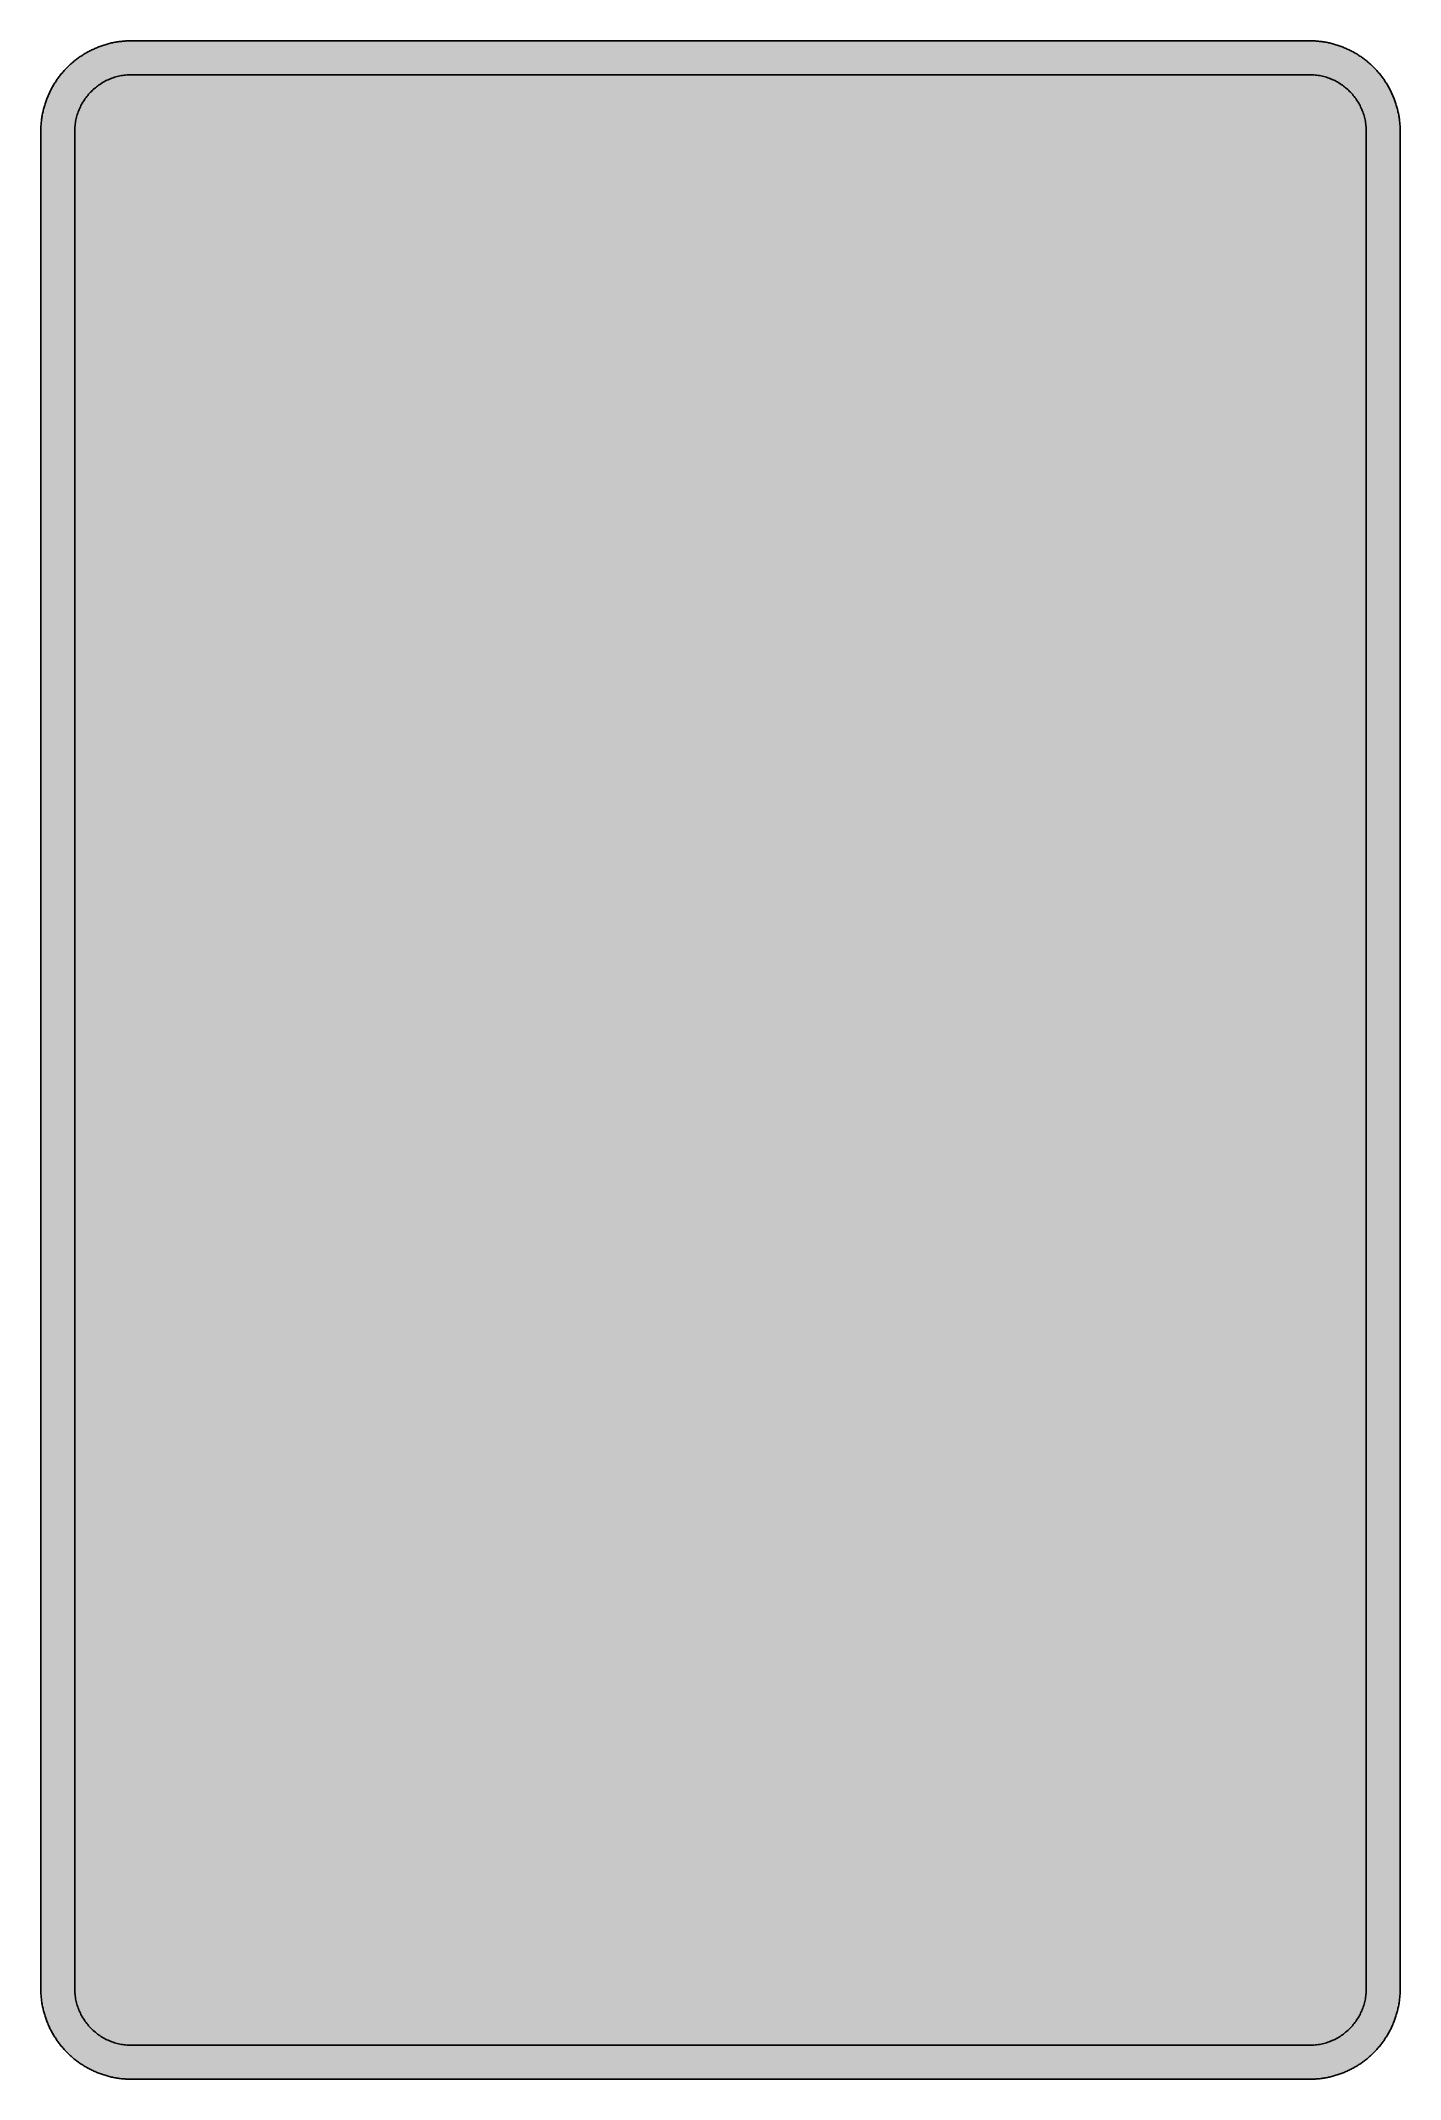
# Model space of a CAD drawing. Header units: millimetres. Extents: x 0 to 212, y 0 to 318.
import ezdxf

# ---------------------------------------------------------------- set-up
doc = ezdxf.new("R2010")
doc.units = ezdxf.units.MM

msp = doc.modelspace()

# ---------------------------------------------------------------- hatches: boundary and pattern name
for color, points in [(254, [(14.1633, 0.0536), (13.9878, 0.0533), (13.8125, 0.0559), (13.6373, 0.061), (13.462, 0.0686), (13.2893, 0.0787), (13.114, 0.0914), (12.9413, 0.1041), (12.7686, 0.1219), (12.5959, 0.1397), (12.4231, 0.16), (12.2504, 0.1829), (12.0777, 0.2057), (11.9075, 0.2337), (11.7373, 0.2616), (11.5672, 0.2921), (11.397, 0.3251), (11.2268, 0.3607), (11.0592, 0.3988), (10.8915, 0.4369), (10.7239, 0.4775), (10.5562, 0.5207), (10.3886, 0.5664), (10.2235, 0.6121), (10.0584, 0.6629), (9.8933, 0.7137), (9.7307, 0.7671), (9.5682, 0.8204), (9.4056, 0.8788), (9.2431, 0.9373), (9.083, 0.9982), (8.923, 1.0617), (8.763, 1.1252), (8.6055, 1.1938), (8.4455, 1.2624), (8.2906, 1.331), (8.1331, 1.4046), (7.9781, 1.4783), (7.8232, 1.5545), (7.6708, 1.6332), (7.5184, 1.7145), (7.366, 1.7958), (7.2161, 1.8796), (7.0663, 1.966), (6.919, 2.0523), (6.7716, 2.1438), (6.6243, 2.2352), (6.4795, 2.3266), (6.3348, 2.4232), (6.19, 2.5197), (6.0477, 2.6187), (5.908, 2.7178), (5.7683, 2.8194), (5.6286, 2.9235), (5.4915, 3.0302), (5.3543, 3.1369), (5.2197, 3.2461), (5.0851, 3.3579), (4.953, 3.4722), (4.8209, 3.5865), (4.6914, 3.7033), (4.5644, 3.8202), (4.4348, 3.9395), (4.3104, 4.0615), (4.1859, 4.1859), (4.0615, 4.3104), (3.9395, 4.4348), (3.8202, 4.5618), (3.7033, 4.6914), (3.5865, 4.8209), (3.4722, 4.953), (3.3579, 5.0851), (3.2487, 5.2197), (3.1369, 5.3543), (3.0302, 5.4915), (2.9235, 5.6286), (2.8194, 5.7683), (2.7178, 5.908), (2.6187, 6.0477), (2.5197, 6.19), (2.4232, 6.3348), (2.3266, 6.477), (2.2352, 6.6243), (2.1438, 6.7691), (2.0523, 6.9164), (1.966, 7.0663), (1.8796, 7.2161), (1.7958, 7.366), (1.7145, 7.5184), (1.6332, 7.6708), (1.5545, 7.8232), (1.4783, 7.9781), (1.4046, 8.1331), (1.331, 8.2906), (1.2598, 8.4455), (1.1913, 8.603), (1.1252, 8.763), (1.0592, 8.923), (0.9982, 9.083), (0.9373, 9.2431), (0.8763, 9.4056), (0.8204, 9.5682), (0.7645, 9.7307), (0.7112, 9.8933), (0.6604, 10.0584), (0.6121, 10.2235), (0.5639, 10.3911), (0.5207, 10.5562), (0.4775, 10.7239), (0.4343, 10.8915), (0.3962, 11.0592), (0.3607, 11.2268), (0.3251, 11.397), (0.2921, 11.5672), (0.2616, 11.7373), (0.2311, 11.9075), (0.2057, 12.0802), (0.1803, 12.2504), (0.1575, 12.4231), (0.1372, 12.5959), (0.1194, 12.7686), (0.1041, 12.9413), (0.0889, 13.1166), (0.0787, 13.2893), (0.0686, 13.4645), (0.061, 13.6373), (0.0559, 13.8125), (0.0508, 13.9878), (0.0508, 14.163), (0.0522, 303.4425), (0.0508, 303.6164), (0.0559, 303.7916), (0.061, 303.9669), (0.0686, 304.1396), (0.0787, 304.3149), (0.0889, 304.4876), (0.1041, 304.6628), (0.1194, 304.8356), (0.1372, 305.0083), (0.1575, 305.181), (0.1803, 305.3537), (0.2057, 305.5239), (0.2311, 305.6966), (0.2616, 305.8668), (0.2921, 306.037), (0.3251, 306.2072), (0.3607, 306.3748), (0.3962, 306.545), (0.4343, 306.7126), (0.4775, 306.8803), (0.5207, 307.0479), (0.5639, 307.213), (0.6121, 307.3781), (0.6604, 307.5432), (0.7112, 307.7083), (0.7645, 307.8734), (0.8204, 308.036), (0.8763, 308.1985), (0.9373, 308.3611), (0.9982, 308.5211), (1.0592, 308.6811), (1.1252, 308.8411), (1.1913, 308.9986), (1.2598, 309.1561), (1.331, 309.3136), (1.4046, 309.4685), (1.4783, 309.626), (1.5545, 309.7784), (1.6332, 309.9333), (1.7145, 310.0857), (1.7958, 310.2356), (1.8796, 310.388), (1.966, 310.5379), (2.0523, 310.6852), (2.1438, 310.8325), (2.2352, 310.9798), (2.3266, 311.1246), (2.4232, 311.2694), (2.5197, 311.4116), (2.6187, 311.5539), (2.7178, 311.6961), (2.8194, 311.8358), (2.9235, 311.9755), (3.0302, 312.1127), (3.1369, 312.2473), (3.2487, 312.3844), (3.3579, 312.5165), (3.4722, 312.6486), (3.5865, 312.7807), (3.7033, 312.9102), (3.8202, 313.0398), (3.9395, 313.1668), (4.0615, 313.2938), (4.1859, 313.4182), (4.3104, 313.5401), (4.4348, 313.6621), (4.5644, 313.784), (4.6914, 313.9008), (4.8209, 314.0177), (4.953, 314.132), (5.0851, 314.2437), (5.2197, 314.3555), (5.3543, 314.4647), (5.4915, 314.5739), (5.6286, 314.6781), (5.7683, 314.7822), (5.908, 314.8838), (6.0477, 314.9854), (6.19, 315.0845), (6.3348, 315.181), (6.4795, 315.275), (6.6243, 315.3689), (6.7716, 315.4604), (6.919, 315.5493), (7.0663, 315.6382), (7.2161, 315.7245), (7.366, 315.8084), (7.5184, 315.8896), (7.6708, 315.9709), (7.8232, 316.0471), (7.9781, 316.1233), (8.1331, 316.1995), (8.2906, 316.2706), (8.4455, 316.3418), (8.6055, 316.4103), (8.763, 316.4789), (8.923, 316.5424), (9.083, 316.6059), (9.2431, 316.6669), (9.4056, 316.7253), (9.5682, 316.7837), (9.7307, 316.8371), (9.8933, 316.8904), (10.0584, 316.9412), (10.2235, 316.992), (10.3886, 317.0377), (10.5562, 317.0834), (10.7239, 317.1266), (10.8915, 317.1673), (11.0592, 317.2079), (11.2268, 317.2435), (11.397, 317.279), (11.5672, 317.312), (11.7373, 317.3425), (11.9075, 317.3705), (12.0777, 317.3984), (12.2504, 317.4213), (12.4231, 317.4441), (12.5959, 317.4644), (12.7686, 317.4822), (12.9413, 317.5), (13.114, 317.5127), (13.2893, 317.5254), (13.462, 317.5356), (13.6373, 317.5432), (13.8125, 317.5483), (13.9878, 317.5508), (14.163, 317.5533), (197.6078, 317.5536), (197.7822, 317.5508), (197.9574, 317.5483), (198.1327, 317.5432), (198.3054, 317.5356), (198.4807, 317.5254), (198.6534, 317.5127), (198.8287, 317.5), (199.0014, 317.4822), (199.1741, 317.4644), (199.3468, 317.4441), (199.5195, 317.4213), (199.6897, 317.3984), (199.8624, 317.3705), (200.0326, 317.3425), (200.2028, 317.312), (200.373, 317.279), (200.5432, 317.2435), (200.7108, 317.2079), (200.8784, 317.1673), (201.0461, 317.1266), (201.2137, 317.0834), (201.3788, 317.0377), (201.5465, 316.992), (201.7116, 316.9412), (201.8767, 316.8904), (202.0392, 316.8371), (202.2018, 316.7837), (202.3643, 316.7253), (202.5269, 316.6669), (202.6869, 316.6059), (202.8469, 316.5424), (203.007, 316.4789), (203.167, 316.4103), (203.3245, 316.3418), (203.4794, 316.2706), (203.6369, 316.1995), (203.7918, 316.1233), (203.9468, 316.0471), (204.0992, 315.9709), (204.2516, 315.8896), (204.404, 315.8084), (204.5538, 315.7245), (204.7037, 315.6382), (204.8535, 315.5493), (205.0009, 315.4604), (205.1456, 315.3689), (205.293, 315.275), (205.4352, 315.181), (205.58, 315.0845), (205.7222, 314.9854), (205.8619, 314.8838), (206.0016, 314.7822), (206.1413, 314.6781), (206.2785, 314.5739), (206.4156, 314.4647), (206.5503, 314.3555), (206.6849, 314.2437), (206.817, 314.132), (206.949, 314.0177), (207.0786, 313.9008), (207.2081, 313.784), (207.3351, 313.6621), (207.4596, 313.5401), (207.584, 313.4182), (207.7085, 313.2938), (207.8304, 313.1668), (207.9498, 313.0398), (208.0666, 312.9102), (208.1835, 312.7807), (208.2978, 312.6486), (208.4121, 312.5165), (208.5238, 312.3844), (208.6331, 312.2473), (208.7397, 312.1127), (208.8464, 311.9755), (208.9506, 311.8358), (209.0522, 311.6961), (209.1512, 311.5539), (209.2503, 311.4116), (209.3468, 311.2694), (209.4433, 311.1246), (209.5348, 310.9798), (209.6262, 310.8325), (209.7176, 310.6852), (209.804, 310.5379), (209.8904, 310.388), (209.9742, 310.2356), (210.0555, 310.0857), (210.1367, 309.9333), (210.2155, 309.7784), (210.2917, 309.626), (210.3653, 309.4685), (210.439, 309.3136), (210.5076, 309.1561), (210.5762, 308.9986), (210.6447, 308.8411), (210.7082, 308.6811), (210.7717, 308.5211), (210.8327, 308.3611), (210.8911, 308.1985), (210.9495, 308.036), (211.0029, 307.8734), (211.0562, 307.7083), (211.107, 307.5432), (211.1578, 307.3781), (211.2035, 307.213), (211.2493, 307.0479), (211.2924, 306.8803), (211.3331, 306.7126), (211.3712, 306.545), (211.4093, 306.3748), (211.4448, 306.2072), (211.4779, 306.037), (211.5083, 305.8668), (211.5363, 305.6966), (211.5642, 305.5239), (211.5871, 305.3537), (211.6099, 305.181), (211.6303, 305.0083), (211.648, 304.8356), (211.6658, 304.6628), (211.6785, 304.4876), (211.6912, 304.3149), (211.7014, 304.1396), (211.709, 303.9669), (211.7141, 303.7916), (211.7166, 303.6164), (211.7166, 303.4411), (211.7189, 14.1647), (211.7166, 13.9878), (211.7141, 13.8125), (211.709, 13.6373), (211.7014, 13.4645), (211.6912, 13.2893), (211.6785, 13.1166), (211.6658, 12.9413), (211.648, 12.7686), (211.6303, 12.5959), (211.6099, 12.4231), (211.5871, 12.2504), (211.5642, 12.0802), (211.5363, 11.9075), (211.5083, 11.7373), (211.4779, 11.5672), (211.4448, 11.397), (211.4093, 11.2268), (211.3712, 11.0592), (211.3331, 10.8915), (211.2924, 10.7239), (211.2493, 10.5562), (211.2035, 10.3911), (211.1578, 10.2235), (211.107, 10.0584), (211.0562, 9.8933), (211.0029, 9.7307), (210.9495, 9.5682), (210.8911, 9.4056), (210.8327, 9.2431), (210.7717, 9.083), (210.7082, 8.923), (210.6447, 8.763), (210.5762, 8.603), (210.5076, 8.4455), (210.439, 8.2906), (210.3653, 8.1331), (210.2917, 7.9781), (210.2155, 7.8232), (210.1367, 7.6708), (210.0555, 7.5184), (209.9742, 7.366), (209.8904, 7.2161), (209.804, 7.0663), (209.7176, 6.9164), (209.6262, 6.7691), (209.5348, 6.6243), (209.4433, 6.477), (209.3468, 6.3348), (209.2503, 6.19), (209.1512, 6.0477), (209.0522, 5.908), (208.9506, 5.7683), (208.8464, 5.6286), (208.7397, 5.4915), (208.6331, 5.3543), (208.5238, 5.2197), (208.4121, 5.0851), (208.2978, 4.953), (208.1835, 4.8209), (208.0666, 4.6914), (207.9498, 4.5618), (207.8304, 4.4348), (207.7085, 4.3104), (207.584, 4.1859), (207.4596, 4.0615), (207.3351, 3.9395), (207.2081, 3.8202), (207.0786, 3.7033), (206.949, 3.5865), (206.817, 3.4722), (206.6849, 3.3579), (206.5503, 3.2461), (206.4156, 3.1369), (206.2785, 3.0302), (206.1413, 2.9235), (206.0016, 2.8194), (205.8619, 2.7178), (205.7222, 2.6187), (205.58, 2.5197), (205.4352, 2.4232), (205.293, 2.3266), (205.1456, 2.2352), (205.0009, 2.1438), (204.8535, 2.0523), (204.7037, 1.966), (204.5538, 1.8796), (204.404, 1.7958), (204.2516, 1.7145), (204.0992, 1.6332), (203.9468, 1.5545), (203.7918, 1.4783), (203.6369, 1.4046), (203.4794, 1.331), (203.3245, 1.2624), (203.167, 1.1938), (203.007, 1.1252), (202.8469, 1.0617), (202.6869, 0.9982), (202.5269, 0.9373), (202.3643, 0.8788), (202.2018, 0.8204), (202.0392, 0.7671), (201.8767, 0.7137), (201.7116, 0.6629), (201.5465, 0.6121), (201.3788, 0.5664), (201.2137, 0.5207), (201.0461, 0.4775), (200.8784, 0.4369), (200.7108, 0.3988), (200.5432, 0.3607), (200.373, 0.3251), (200.2028, 0.2921), (200.0326, 0.2616), (199.8624, 0.2337), (199.6897, 0.2057), (199.5195, 0.1829), (199.3468, 0.16), (199.1741, 0.1397), (199.0014, 0.1219), (198.8287, 0.1041), (198.6534, 0.0914), (198.4807, 0.0787), (198.3054, 0.0686), (198.1327, 0.061), (197.9574, 0.0559), (197.7822, 0.0533), (197.6069, 0.0533)]), (144, [(14.1633, 5.3453), (13.9344, 5.3467), (13.7084, 5.3543), (13.4849, 5.3696), (13.2613, 5.3899), (13.0378, 5.4153), (12.8194, 5.4458), (12.6009, 5.4813), (12.385, 5.522), (12.1717, 5.5702), (11.9583, 5.621), (11.7475, 5.6794), (11.5392, 5.7404), (11.3335, 5.8064), (11.1303, 5.8801), (10.9296, 5.9563), (10.729, 6.0376), (10.5334, 6.1239), (10.3378, 6.2128), (10.1473, 6.3094), (9.9593, 6.4084), (9.7714, 6.5126), (9.5885, 6.6218), (9.4082, 6.7335), (9.2304, 6.8504), (9.0576, 6.9698), (8.8849, 7.0968), (8.7173, 7.2238), (8.5522, 7.3584), (8.3896, 7.4955), (8.2321, 7.6352), (8.0772, 7.78), (7.9273, 7.9273), (7.7775, 8.0772), (7.6352, 8.2321), (7.493, 8.3922), (7.3558, 8.5522), (7.2238, 8.7173), (7.0942, 8.8875), (6.9698, 9.0576), (6.8504, 9.2329), (6.7335, 9.4107), (6.6192, 9.591), (6.5126, 9.7739), (6.4084, 9.9593), (6.3068, 10.1473), (6.2128, 10.3403), (6.1214, 10.5334), (6.035, 10.7315), (5.9538, 10.9296), (5.8776, 11.1303), (5.8064, 11.3335), (5.7404, 11.5418), (5.6769, 11.75), (5.621, 11.9583), (5.5677, 12.1717), (5.522, 12.385), (5.4813, 12.6009), (5.4432, 12.8194), (5.4127, 13.0404), (5.3873, 13.2613), (5.3696, 13.4849), (5.3543, 13.7084), (5.3467, 13.937), (5.3416, 14.163), (5.3439, 303.4425), (5.3467, 303.6697), (5.3543, 303.8958), (5.3696, 304.1193), (5.3873, 304.3428), (5.4127, 304.5638), (5.4432, 304.7848), (5.4813, 305.0032), (5.522, 305.2191), (5.5677, 305.4325), (5.621, 305.6458), (5.6769, 305.8541), (5.7404, 306.0624), (5.8064, 306.2707), (5.8776, 306.4739), (5.9538, 306.6745), (6.035, 306.8726), (6.1214, 307.0708), (6.2128, 307.2638), (6.3068, 307.4568), (6.4084, 307.6448), (6.5126, 307.8302), (6.6192, 308.0131), (6.7335, 308.1934), (6.8504, 308.3712), (6.9698, 308.5465), (7.0942, 308.7167), (7.2238, 308.8869), (7.3558, 309.052), (7.493, 309.212), (7.6352, 309.372), (7.7775, 309.5269), (7.9273, 309.6768), (8.0772, 309.8241), (8.2321, 309.9689), (8.3896, 310.1086), (8.5522, 310.2458), (8.7173, 310.3804), (8.8849, 310.5074), (9.0576, 310.6344), (9.2304, 310.7538), (9.4082, 310.8706), (9.5885, 310.9824), (9.7714, 311.0916), (9.9593, 311.1957), (10.1473, 311.2948), (10.3378, 311.3913), (10.5334, 311.4802), (10.729, 311.5666), (10.9296, 311.6478), (11.1303, 311.7266), (11.3335, 311.7977), (11.5392, 311.8637), (11.7475, 311.9272), (11.9583, 311.9831), (12.1717, 312.0339), (12.385, 312.0822), (12.6009, 312.1228), (12.8194, 312.1584), (13.0378, 312.1889), (13.2613, 312.2143), (13.4849, 312.2346), (13.7084, 312.2498), (13.9344, 312.2574), (14.163, 312.26), (197.6078, 312.262), (197.833, 312.2574), (198.0616, 312.2498), (198.2851, 312.2346), (198.5086, 312.2143), (198.7296, 312.1889), (198.9506, 312.1584), (199.169, 312.1228), (199.3849, 312.0822), (199.5983, 312.0339), (199.8116, 311.9831), (200.0199, 311.9272), (200.2282, 311.8637), (200.4365, 311.7977), (200.6397, 311.7266), (200.8403, 311.6478), (201.0385, 311.5666), (201.2366, 311.4802), (201.4296, 311.3913), (201.6227, 311.2948), (201.8106, 311.1957), (201.996, 311.0916), (202.1789, 310.9824), (202.3593, 310.8706), (202.5371, 310.7538), (202.7123, 310.6344), (202.8825, 310.5074), (203.0527, 310.3804), (203.2178, 310.2458), (203.3778, 310.1086), (203.5378, 309.9689), (203.6928, 309.8241), (203.8426, 309.6768), (203.9899, 309.5269), (204.1347, 309.372), (204.2744, 309.212), (204.4116, 309.052), (204.5462, 308.8869), (204.6732, 308.7167), (204.8002, 308.5465), (204.9196, 308.3712), (205.0364, 308.1934), (205.1482, 308.0131), (205.2574, 307.8302), (205.3615, 307.6448), (205.4606, 307.4568), (205.5571, 307.2638), (205.646, 307.0708), (205.7324, 306.8726), (205.8137, 306.6745), (205.8899, 306.4739), (205.9635, 306.2707), (206.0296, 306.0624), (206.0905, 305.8541), (206.1489, 305.6458), (206.1997, 305.4325), (206.248, 305.2191), (206.2886, 305.0032), (206.3242, 304.7848), (206.3547, 304.5638), (206.3801, 304.3428), (206.4004, 304.1193), (206.4156, 303.8958), (206.4233, 303.6697), (206.4258, 303.4411), (206.4272, 14.1647), (206.4233, 13.937), (206.4156, 13.7084), (206.4004, 13.4849), (206.3801, 13.2613), (206.3547, 13.0404), (206.3242, 12.8194), (206.2886, 12.6009), (206.248, 12.385), (206.1997, 12.1717), (206.1489, 11.9583), (206.0905, 11.75), (206.0296, 11.5418), (205.9635, 11.3335), (205.8899, 11.1303), (205.8137, 10.9296), (205.7324, 10.7315), (205.646, 10.5334), (205.5571, 10.3403), (205.4606, 10.1473), (205.3615, 9.9593), (205.2574, 9.7739), (205.1482, 9.591), (205.0364, 9.4107), (204.9196, 9.2329), (204.8002, 9.0576), (204.6732, 8.8875), (204.5462, 8.7173), (204.4116, 8.5522), (204.2744, 8.3922), (204.1347, 8.2321), (203.9899, 8.0772), (203.8426, 7.9273), (203.6928, 7.78), (203.5378, 7.6352), (203.3778, 7.4955), (203.2178, 7.3584), (203.0527, 7.2238), (202.8825, 7.0968), (202.7123, 6.9698), (202.5371, 6.8504), (202.3593, 6.7335), (202.1789, 6.6218), (201.996, 6.5126), (201.8106, 6.4084), (201.6227, 6.3094), (201.4296, 6.2128), (201.2366, 6.1239), (201.0385, 6.0376), (200.8403, 5.9563), (200.6397, 5.8801), (200.4365, 5.8064), (200.2282, 5.7404), (200.0199, 5.6794), (199.8116, 5.621), (199.5983, 5.5702), (199.3849, 5.522), (199.169, 5.4813), (198.9506, 5.4458), (198.7296, 5.4153), (198.5086, 5.3899), (198.2851, 5.3696), (198.0616, 5.3543), (197.833, 5.3467), (197.6069, 5.3442)])]:
    msp.add_hatch(color=color).paths.add_polyline_path(points)
h = msp.add_hatch(color=254)
h.paths.add_polyline_path([(56.4967, 137.6369), (56.4967, 285.8036), (117.3508, 285.8036), (117.9093, 285.7983), (118.4656, 285.7881), (119.0244, 285.7703), (119.5807, 285.7475), (120.1344, 285.717), (120.6906, 285.6789), (121.2444, 285.6332), (121.7955, 285.5824), (122.3467, 285.5239), (122.8954, 285.4604), (123.444, 285.3868), (123.9926, 285.3106), (124.5387, 285.2242), (125.0823, 285.1328), (125.6259, 285.0337), (126.1669, 284.9296), (126.7054, 284.8178), (127.2438, 284.701), (127.7798, 284.5765), (128.3132, 284.447), (128.8466, 284.3073), (129.3774, 284.165), (129.9058, 284.0152), (130.4315, 283.8577), (130.9548, 283.6951), (131.478, 283.525), (131.9987, 283.3497), (132.5169, 283.1694), (133.0325, 282.9814), (133.543, 282.7858), (134.0536, 282.5852), (134.5641, 282.3794), (135.0696, 282.1661), (135.5725, 281.9451), (136.0703, 281.7216), (136.5682, 281.4904), (137.0635, 281.2517), (137.5562, 281.0078), (138.0439, 280.7589), (138.5316, 280.5024), (139.0142, 280.2407), (139.4943, 279.974), (139.9692, 279.6997), (140.4442, 279.4203), (140.9141, 279.1358), (141.3815, 278.8437), (141.8438, 278.5491), (142.3035, 278.2443), (142.7607, 277.937), (143.2154, 277.622), (143.6649, 277.302), (144.1094, 276.9768), (144.5514, 276.6441), (144.9908, 276.3063), (145.4252, 275.9634), (145.857, 275.6154), (146.2837, 275.2623), (146.7053, 274.9017), (147.1244, 274.5359), (147.5384, 274.1651), (147.9499, 273.7891), (148.3563, 273.4081), (148.7576, 273.0221), (149.1539, 272.6284), (149.5476, 272.2296), (149.9362, 271.8283), (150.3172, 271.4219), (150.6931, 271.0129), (151.064, 270.5964), (151.4297, 270.1773), (151.7879, 269.7556), (152.1435, 269.3289), (152.4914, 268.8971), (152.8343, 268.4628), (153.1722, 268.0259), (153.5024, 267.5814), (153.83, 267.1369), (154.1501, 266.6873), (154.465, 266.2326), (154.7724, 265.778), (155.0746, 265.3157), (155.3718, 264.8534), (155.6639, 264.3861), (155.9484, 263.9162), (156.2278, 263.4412), (156.5021, 262.9662), (156.7688, 262.4861), (157.0304, 262.0035), (157.287, 261.5159), (157.5359, 261.0282), (157.7797, 260.5354), (158.0159, 260.0401), (158.2471, 259.5448), (158.4731, 259.0444), (158.6916, 258.5415), (158.9049, 258.0361), (159.1132, 257.5281), (159.3139, 257.0175), (159.5069, 256.5044), (159.6949, 255.9888), (159.8778, 255.4707), (160.053, 254.95), (160.2232, 254.4293), (160.3858, 253.9035), (160.5407, 253.3777), (160.6906, 252.8494), (160.8353, 252.3185), (160.9725, 251.7851), (161.102, 251.2517), (161.2265, 250.7158), (161.3459, 250.1773), (161.4576, 249.6388), (161.5618, 249.0978), (161.6583, 248.5542), (161.7523, 248.0107), (161.8361, 247.4646), (161.9148, 246.9185), (161.986, 246.3698), (162.0495, 245.8187), (162.1079, 245.2675), (162.1612, 244.7163), (162.2044, 244.1626), (162.2425, 243.6089), (162.273, 243.0526), (162.2984, 242.4963), (162.3136, 241.9401), (162.3263, 241.3813), (162.3289, 240.8225), (162.3263, 240.2637), (162.3136, 239.7074), (162.2984, 239.1486), (162.273, 238.5924), (162.2425, 238.0361), (162.2044, 237.4824), (162.1612, 236.9287), (162.1079, 236.3775), (162.0495, 235.8263), (161.986, 235.2777), (161.9148, 234.729), (161.8361, 234.1804), (161.7523, 233.6343), (161.6583, 233.0907), (161.5618, 232.5472), (161.4576, 232.0061), (161.3459, 231.4677), (161.2265, 230.9292), (161.102, 230.3932), (160.9725, 229.8598), (160.8353, 229.3264), (160.6906, 228.7956), (160.5407, 228.2673), (160.3858, 227.7415), (160.2232, 227.2157), (160.053, 226.695), (159.8778, 226.1743), (159.6949, 225.6561), (159.5069, 225.1405), (159.3139, 224.6274), (159.1132, 224.1169), (158.9049, 223.6089), (158.6916, 223.1034), (158.4731, 222.6005), (158.2471, 222.1001), (158.0159, 221.6048), (157.7797, 221.1095), (157.5359, 220.6168), (157.287, 220.1291), (157.0304, 219.6414), (156.7688, 219.1588), (156.5021, 218.6788), (156.2278, 218.2038), (155.9484, 217.7288), (155.6639, 217.2589), (155.3718, 216.7915), (155.0746, 216.3293), (154.7724, 215.867), (154.465, 215.4123), (154.1501, 214.9577), (153.83, 214.5081), (153.5024, 214.0636), (153.1722, 213.6216), (152.8343, 213.1822), (152.4914, 212.7479), (152.1435, 212.3161), (151.7879, 211.8893), (151.4297, 211.4677), (151.064, 211.0486), (150.6931, 210.6346), (150.3172, 210.2231), (149.9362, 209.8167), (149.5476, 209.4154), (149.1539, 209.0166), (148.7576, 208.6254), (148.3563, 208.2368), (147.9499, 207.8558), (147.5384, 207.4799), (147.1244, 207.1091), (146.7053, 206.7433), (146.2837, 206.3826), (145.857, 206.0296), (145.4252, 205.6816), (144.9908, 205.3387), (144.5514, 205.0009), (144.1094, 204.6681), (143.6649, 204.343), (143.2154, 204.023), (142.7607, 203.708), (142.3035, 203.4007), (141.8438, 203.0984), (141.3815, 202.8012), (140.9141, 202.5091), (140.4442, 202.2246), (139.9692, 201.9452), (139.4943, 201.6709), (139.0142, 201.4042), (138.5316, 201.1426), (138.0439, 200.8861), (137.5562, 200.6371), (137.0635, 200.3933), (136.5682, 200.1571), (136.0703, 199.9259), (135.5725, 199.6999), (135.0696, 199.4814), (134.5641, 199.2681), (134.0536, 199.0598), (133.543, 198.8591), (133.0325, 198.6661), (132.5169, 198.4781), (131.9987, 198.2953), (131.478, 198.12), (130.9548, 197.9498), (130.4315, 197.7873), (129.9058, 197.6323), (129.3774, 197.4825), (128.8466, 197.3377), (128.3132, 197.2005), (127.7798, 197.0684), (127.2438, 196.944), (126.7054, 196.8271), (126.1669, 196.7154), (125.6259, 196.6112), (125.0823, 196.5122), (124.5387, 196.4207), (123.9926, 196.3369), (123.444, 196.2582), (122.8954, 196.1871), (122.3467, 196.121), (121.7955, 196.0651), (121.2444, 196.0118), (120.6906, 195.9686), (120.1344, 195.9305), (119.5807, 195.9), (119.0244, 195.8746), (118.4656, 195.8569), (117.9093, 195.8467), (117.3505, 195.8442), (78.9862, 195.8453), (78.9862, 137.6369)])
h.paths.add_polyline_path([(78.9862, 217.0119), (116.0279, 217.0119), (116.3218, 217.0125), (116.619, 217.0176), (116.9137, 217.0278), (117.2083, 217.0405), (117.5004, 217.0557), (117.795, 217.076), (118.0871, 217.0989), (118.3792, 217.1268), (118.6713, 217.1573), (118.9634, 217.1929), (119.253, 217.231), (119.5426, 217.2716), (119.8321, 217.3173), (120.1191, 217.3656), (120.4087, 217.4164), (120.6932, 217.4723), (120.9802, 217.5307), (121.2647, 217.5942), (121.5492, 217.6602), (121.8311, 217.7288), (122.113, 217.8025), (122.395, 217.8761), (122.6744, 217.9574), (122.9538, 218.0387), (123.2306, 218.125), (123.5075, 218.2165), (123.7818, 218.3079), (124.0561, 218.4044), (124.3279, 218.5035), (124.5997, 218.6076), (124.8715, 218.7143), (125.1407, 218.8235), (125.4074, 218.9353), (125.6741, 219.0521), (125.9383, 219.1715), (126.2024, 219.2934), (126.4641, 219.4179), (126.7231, 219.5474), (126.9822, 219.6795), (127.2413, 219.8167), (127.4953, 219.9538), (127.7493, 220.0961), (128.0033, 220.2409), (128.2522, 220.3882), (128.5011, 220.538), (128.7501, 220.693), (128.9939, 220.8505), (129.2377, 221.0105), (129.4816, 221.173), (129.7203, 221.3407), (129.9591, 221.5109), (130.1953, 221.6836), (130.429, 221.8588), (130.6601, 222.0366), (130.8913, 222.2195), (131.1199, 222.4024), (131.3434, 222.5904), (131.5695, 222.7809), (131.7904, 222.9739), (132.0089, 223.1695), (132.2273, 223.3701), (132.4407, 223.5708), (132.654, 223.7765), (132.8649, 223.9848), (133.0731, 224.1956), (133.2789, 224.409), (133.4795, 224.6224), (133.6802, 224.8408), (133.8758, 225.0592), (134.0688, 225.2802), (134.2593, 225.5063), (134.4473, 225.7323), (134.6327, 225.9584), (134.813, 226.1895), (134.9908, 226.4207), (135.1661, 226.6544), (135.3388, 226.8906), (135.509, 227.1293), (135.6766, 227.3706), (135.8392, 227.6119), (135.9992, 227.8558), (136.1567, 228.0996), (136.3116, 228.3485), (136.4615, 228.5975), (136.6088, 228.8464), (136.7536, 229.1004), (136.8958, 229.3544), (137.0355, 229.6084), (137.1702, 229.8675), (137.3022, 230.1265), (137.4318, 230.3856), (137.5562, 230.6472), (137.6782, 230.9114), (137.7975, 231.1756), (137.9144, 231.4423), (138.0261, 231.709), (138.1354, 231.9782), (138.242, 232.25), (138.3462, 232.5218), (138.4452, 232.7935), (138.5418, 233.0679), (138.6332, 233.3422), (138.7246, 233.619), (138.811, 233.8959), (138.8923, 234.1753), (138.9736, 234.4547), (139.0498, 234.7366), (139.1209, 235.0186), (139.1895, 235.3005), (139.2555, 235.585), (139.319, 235.8695), (139.3774, 236.1565), (139.4333, 236.441), (139.4841, 236.7305), (139.5324, 237.0176), (139.5781, 237.3071), (139.6187, 237.5967), (139.6568, 237.8862), (139.6924, 238.1783), (139.7229, 238.4704), (139.7508, 238.7625), (139.7737, 239.0546), (139.794, 239.3493), (139.8092, 239.6414), (139.8219, 239.936), (139.8321, 240.2307), (139.8372, 240.5278), (139.8397, 240.8225), (139.8372, 241.1197), (139.8321, 241.4143), (139.8219, 241.7089), (139.8092, 242.0036), (139.794, 242.2982), (139.7737, 242.5903), (139.7508, 242.885), (139.7229, 243.1771), (139.6924, 243.4692), (139.6568, 243.7587), (139.6187, 244.0483), (139.5781, 244.3378), (139.5324, 244.6274), (139.4841, 244.917), (139.4333, 245.204), (139.3774, 245.491), (139.319, 245.7755), (139.2555, 246.06), (139.1895, 246.3444), (139.1209, 246.6264), (139.0498, 246.9083), (138.9736, 247.1903), (138.8923, 247.4697), (138.811, 247.7491), (138.7246, 248.0259), (138.6332, 248.3028), (138.5418, 248.5771), (138.4452, 248.8514), (138.3462, 249.1232), (138.242, 249.395), (138.1354, 249.6668), (138.0261, 249.936), (137.9144, 250.2027), (137.7975, 250.4694), (137.6782, 250.7336), (137.5562, 250.9977), (137.4318, 251.2593), (137.3022, 251.5184), (137.1702, 251.7775), (137.0355, 252.0366), (136.8958, 252.2906), (136.7536, 252.5446), (136.6088, 252.7986), (136.4615, 253.0475), (136.3116, 253.2964), (136.1567, 253.5453), (135.9992, 253.7892), (135.8392, 254.033), (135.6766, 254.2743), (135.509, 254.5156), (135.3388, 254.7544), (135.1661, 254.9881), (134.9908, 255.2243), (134.813, 255.4554), (134.6327, 255.6866), (134.4473, 255.9126), (134.2593, 256.1387), (134.0688, 256.3622), (133.8758, 256.5857), (133.6802, 256.8042), (133.4795, 257.0226), (133.2789, 257.236), (133.0731, 257.4493), (132.8649, 257.6601), (132.654, 257.8684), (132.4407, 258.0716), (132.2273, 258.2748), (132.0089, 258.4729), (131.7904, 258.6711), (131.5695, 258.8641), (131.3434, 259.0546), (131.1199, 259.2426), (130.8913, 259.4254), (130.6601, 259.6083), (130.429, 259.7861), (130.1953, 259.9614), (129.9591, 260.1341), (129.7203, 260.3043), (129.4816, 260.4694), (129.2377, 260.6345), (128.9939, 260.7945), (128.7501, 260.952), (128.5011, 261.1069), (128.2522, 261.2568), (128.0033, 261.4041), (127.7493, 261.5489), (127.4953, 261.6911), (127.2413, 261.8308), (126.9822, 261.9654), (126.7231, 262.0975), (126.4641, 262.2271), (126.2024, 262.3515), (125.9383, 262.4734), (125.6741, 262.5928), (125.4074, 262.7097), (125.1407, 262.8214), (124.8715, 262.9332), (124.5997, 263.0373), (124.3279, 263.1415), (124.0561, 263.2405), (123.7818, 263.337), (123.5075, 263.431), (123.2306, 263.5199), (122.9538, 263.6063), (122.6744, 263.6901), (122.395, 263.7688), (122.113, 263.845), (121.8311, 263.9162), (121.5492, 263.9873), (121.2647, 264.0533), (120.9802, 264.1143), (120.6932, 264.1727), (120.4087, 264.2286), (120.1191, 264.2819), (119.8321, 264.3302), (119.5426, 264.3759), (119.253, 264.4165), (118.9634, 264.4546), (118.6713, 264.4877), (118.3792, 264.5181), (118.0871, 264.5461), (117.795, 264.5689), (117.5004, 264.5893), (117.2083, 264.607), (116.9137, 264.6197), (116.619, 264.6274), (116.3218, 264.635), (116.0272, 264.635), (78.9862, 264.637)], flags=16)
h = msp.add_hatch(color=254)
h.paths.add_polyline_path([(35.33, 24.7481), (35.33, 38.8592), (105.8855, 38.8592), (105.8855, 31.8036), (176.4411, 31.8036), (176.4411, 24.7481)])
h.paths.add_polyline_path([(47.414, 77.7088), (47.4193, 77.7748), (47.4269, 77.8408), (47.437, 77.9069), (47.4447, 77.9729), (47.4548, 78.039), (47.465, 78.105), (47.4777, 78.171), (47.4904, 78.2371), (47.5031, 78.3031), (47.5158, 78.3666), (47.5285, 78.4327), (47.5437, 78.4987), (47.559, 78.5622), (47.5742, 78.6282), (47.5894, 78.6917), (47.6072, 78.7552), (47.625, 78.8187), (47.6428, 78.8848), (47.6631, 78.9483), (47.6834, 79.0118), (47.7037, 79.0727), (47.7241, 79.1362), (47.7444, 79.1997), (47.7672, 79.2607), (47.7901, 79.3242), (47.813, 79.3852), (47.8358, 79.4487), (47.8612, 79.5096), (47.8866, 79.5706), (47.912, 79.6315), (47.94, 79.6925), (47.9654, 79.7535), (47.9933, 79.8119), (48.0212, 79.8728), (48.0492, 79.9338), (48.0797, 79.9922), (48.1101, 80.0506), (48.1406, 80.1091), (48.1711, 80.1675), (48.2041, 80.2259), (48.2346, 80.2843), (48.2676, 80.3427), (48.3032, 80.3986), (48.3362, 80.457), (48.3718, 80.5129), (48.4073, 80.5688), (48.4429, 80.6247), (48.4784, 80.6806), (48.514, 80.7364), (48.5521, 80.7898), (48.5902, 80.8457), (48.6283, 80.899), (48.6689, 80.9523), (48.7096, 81.0057), (48.7477, 81.059), (48.7909, 81.1124), (48.8315, 81.1632), (48.8721, 81.2165), (48.9153, 81.2673), (48.9585, 81.3181), (49.0017, 81.3689), (49.0474, 81.4197), (49.0906, 81.4705), (49.1363, 81.5188), (50.6345, 83.1381), (50.6832, 83.1901), (50.7314, 83.2434), (50.7797, 83.2968), (50.8279, 83.3501), (50.8762, 83.4034), (50.9245, 83.4593), (50.9727, 83.5127), (51.021, 83.566), (51.0667, 83.6219), (51.115, 83.6752), (51.1607, 83.7311), (51.2089, 83.787), (51.2547, 83.8429), (51.3029, 83.8962), (51.3486, 83.9521), (51.3944, 84.008), (51.4401, 84.0638), (51.4858, 84.1197), (51.5315, 84.1756), (51.5772, 84.234), (51.6204, 84.2899), (51.6661, 84.3458), (51.7093, 84.4042), (51.755, 84.4601), (51.7982, 84.5185), (51.8439, 84.5744), (51.8871, 84.6328), (51.9303, 84.6912), (51.9735, 84.7471), (52.0167, 84.8055), (52.0598, 84.8639), (52.103, 84.9224), (52.1437, 84.9808), (52.1868, 85.0392), (52.2275, 85.0976), (52.2707, 85.156), (52.3113, 85.217), (52.3545, 85.2754), (52.3951, 85.3338), (52.4358, 85.3948), (52.4764, 85.4532), (52.517, 85.5142), (52.5577, 85.5726), (52.5958, 85.6336), (52.6364, 85.6945), (52.6771, 85.7555), (52.7152, 85.8139), (52.7558, 85.8749), (52.7939, 85.9358), (52.832, 85.9968), (52.8726, 86.0577), (52.9107, 86.1187), (52.9488, 86.1822), (52.9869, 86.2432), (53.0225, 86.3041), (53.0606, 86.3651), (53.0987, 86.4286), (53.1343, 86.4895), (53.1724, 86.553), (53.2079, 86.614), (53.2435, 86.6775), (53.2816, 86.741), (53.3171, 86.802), (53.3527, 86.8655), (64.0856, 105.906), (64.1299, 105.9866), (64.1782, 106.0653), (64.2264, 106.1441), (64.2772, 106.2228), (64.328, 106.299), (64.3814, 106.3752), (64.4347, 106.4489), (64.4906, 106.5225), (64.5465, 106.5962), (64.6024, 106.6673), (64.6608, 106.7384), (64.7192, 106.807), (64.7802, 106.8756), (64.8411, 106.9416), (64.9046, 107.0077), (64.9681, 107.0737), (65.0316, 107.1372), (65.0977, 107.2007), (65.1637, 107.2617), (65.2297, 107.3226), (65.2983, 107.381), (65.3669, 107.4395), (65.438, 107.4979), (65.5091, 107.5538), (65.5803, 107.6071), (65.6514, 107.6604), (65.725, 107.7138), (65.8012, 107.7646), (65.8749, 107.8154), (65.9511, 107.8636), (66.0273, 107.9094), (66.106, 107.9576), (66.1822, 108.0008), (66.261, 108.044), (66.3423, 108.0872), (66.421, 108.1278), (66.5023, 108.1684), (66.5836, 108.2065), (66.6674, 108.2421), (66.7487, 108.2777), (66.8325, 108.3132), (66.9163, 108.3462), (67.0027, 108.3767), (67.0865, 108.4072), (67.1728, 108.4351), (67.2592, 108.4631), (67.3456, 108.4885), (67.4345, 108.5139), (67.5208, 108.5367), (67.6097, 108.5596), (67.6986, 108.5799), (67.7875, 108.5977), (67.8764, 108.6155), (67.9679, 108.6333), (68.0568, 108.646), (68.1482, 108.6587), (68.2396, 108.6714), (68.3311, 108.6815), (68.4225, 108.6891), (68.514, 108.6968), (68.6079, 108.7018), (68.6994, 108.7069), (68.7934, 108.7069), (68.8848, 108.7095), (68.895, 108.7095), (68.9026, 108.7095), (68.9127, 108.7095), (68.9204, 108.7095), (68.9305, 108.7095), (68.9381, 108.7095), (68.9483, 108.7095), (68.9559, 108.7095), (68.9661, 108.7095), (68.9737, 108.7095), (68.9839, 108.7069), (68.9915, 108.7069), (69.0016, 108.7069), (69.0093, 108.7069), (69.0194, 108.7069), (69.027, 108.7069), (69.0372, 108.7069), (69.0448, 108.7069), (69.055, 108.7069), (69.0626, 108.7069), (69.0702, 108.7069), (69.0804, 108.7044), (69.088, 108.7044), (69.0982, 108.7044), (69.1058, 108.7044), (69.1159, 108.7044), (69.1236, 108.7044), (69.1337, 108.7044), (69.1413, 108.7018), (69.1515, 108.7018), (69.1591, 108.7018), (69.1693, 108.7018), (69.1769, 108.7018), (69.1871, 108.7018), (69.1947, 108.6993), (69.2048, 108.6993), (69.2125, 108.6993), (69.2226, 108.6993), (69.2302, 108.6993), (69.2404, 108.6968), (69.248, 108.6968), (69.2582, 108.6968), (69.2658, 108.6968), (69.276, 108.6942), (69.2836, 108.6942), (69.2937, 108.6942), (69.3014, 108.6942), (69.3115, 108.6917), (69.3191, 108.6917), (69.3268, 108.6917), (69.3369, 108.6917), (69.3445, 108.6891), (69.3547, 108.6891), (69.3623, 108.6891), (69.3725, 108.6866), (69.3801, 108.6866), (69.3903, 108.6866), (69.3979, 108.6841), (69.408, 108.6841), (69.4157, 108.6841), (69.4258, 108.6815), (69.4334, 108.6815), (69.4436, 108.6815), (69.4512, 108.679), (124.2826, 103.0217), (124.3838, 103.0097), (124.4854, 102.9945), (124.587, 102.9818), (124.6861, 102.964), (124.7851, 102.9437), (124.8867, 102.9233), (124.9832, 102.903), (125.0823, 102.8776), (125.1788, 102.8522), (125.2753, 102.8243), (125.3719, 102.7963), (125.4684, 102.7633), (125.5624, 102.7328), (125.6563, 102.6973), (125.7478, 102.6617), (125.8418, 102.6236), (125.9332, 102.5855), (126.0221, 102.5449), (126.1135, 102.5017), (126.2024, 102.4585), (126.2888, 102.4128), (126.3777, 102.3645), (126.4641, 102.3163), (126.5479, 102.2655), (126.6317, 102.2147), (126.7155, 102.1613), (126.7993, 102.108), (126.8806, 102.0521), (126.9594, 101.9937), (127.0406, 101.9353), (127.1168, 101.8743), (127.1956, 101.8134), (127.2718, 101.7499), (127.3454, 101.6864), (127.4191, 101.6203), (127.4928, 101.5543), (127.5639, 101.4857), (127.6325, 101.4146), (127.701, 101.3435), (127.7696, 101.2723), (127.8357, 101.1987), (127.9017, 101.125), (127.9652, 101.0488), (128.0262, 100.9726), (128.0897, 100.8939), (128.1481, 100.8151), (128.2065, 100.7339), (128.2624, 100.6526), (128.3183, 100.5688), (128.3741, 100.4849), (128.4249, 100.4011), (128.4783, 100.3148), (128.5265, 100.2284), (128.5748, 100.1395), (128.6205, 100.0506), (128.6662, 99.9617), (128.7094, 99.8703), (128.7526, 99.7788), (128.7932, 99.6848), (128.8313, 99.5909), (128.8694, 99.4969), (128.9025, 99.4004), (128.938, 99.3038), (128.9685, 99.2073), (135.588, 78.3784), (135.6081, 78.3082), (135.6309, 78.2396), (135.6538, 78.171), (135.6766, 78.1025), (135.6995, 78.0339), (135.7224, 77.9653), (135.7452, 77.8967), (135.7706, 77.8281), (135.7935, 77.7596), (135.8189, 77.6935), (135.8417, 77.6249), (135.8671, 77.5564), (135.8925, 77.4878), (135.9179, 77.4217), (135.9433, 77.3532), (135.9687, 77.2871), (135.9941, 77.2185), (136.0221, 77.15), (136.0475, 77.0839), (136.0729, 77.0179), (136.1008, 76.9493), (136.1288, 76.8833), (136.1567, 76.8172), (136.1821, 76.7486), (136.21, 76.6826), (136.2405, 76.6166), (136.2685, 76.5505), (136.2964, 76.4845), (136.3243, 76.4184), (136.3548, 76.3524), (136.3828, 76.2864), (136.4132, 76.2203), (136.4437, 76.1543), (136.4742, 76.0882), (136.5047, 76.0222), (136.5352, 75.9562), (136.5656, 75.8927), (136.5961, 75.8266), (136.6266, 75.7606), (136.6596, 75.6971), (136.6901, 75.631), (136.7231, 75.5675), (136.7536, 75.5015), (136.7866, 75.438), (136.8196, 75.372), (136.8527, 75.3085), (136.8857, 75.245), (136.9187, 75.1815), (136.9517, 75.1154), (136.9873, 75.0519), (137.0203, 74.9884), (137.0559, 74.9249), (137.0889, 74.8614), (137.1244, 74.7979), (137.16, 74.7344), (137.1956, 74.6709), (137.2311, 74.61), (137.2667, 74.5465), (137.3022, 74.483), (137.3378, 74.4195), (137.3759, 74.3585), (137.4115, 74.295), (137.4496, 74.234), (137.4851, 74.1705), (138.6209, 72.2835), (138.6484, 72.2351), (138.6764, 72.1843), (138.7043, 72.136), (138.7323, 72.0877), (138.7602, 72.0395), (138.7856, 71.9887), (138.811, 71.9404), (138.8364, 71.8896), (138.8618, 71.8388), (138.8872, 71.7906), (138.9126, 71.7398), (138.9355, 71.689), (138.9583, 71.6382), (138.9837, 71.5874), (139.004, 71.5366), (139.0269, 71.4858), (139.0498, 71.4324), (139.0701, 71.3816), (139.0904, 71.3308), (139.1133, 71.2775), (139.131, 71.2267), (139.1514, 71.1733), (139.1717, 71.1225), (139.1895, 71.0692), (139.2072, 71.0159), (139.225, 70.9625), (139.2428, 70.9117), (139.2606, 70.8584), (139.2758, 70.805), (139.2936, 70.7517), (139.3088, 70.6984), (139.3241, 70.6425), (139.3368, 70.5891), (139.352, 70.5358), (139.3647, 70.4825), (139.38, 70.4291), (139.3927, 70.3732), (139.4054, 70.3199), (139.4155, 70.264), (139.4282, 70.2107), (139.4384, 70.1548), (139.4485, 70.1015), (139.4587, 70.0456), (139.4689, 69.9922), (139.479, 69.9364), (139.4866, 69.8805), (139.4943, 69.8271), (139.5019, 69.7713), (139.5095, 69.7154), (139.5171, 69.6595), (139.5247, 69.6036), (139.5298, 69.5477), (139.5349, 69.4919), (139.54, 69.4385), (139.5451, 69.3826), (139.5476, 69.3268), (139.5527, 69.2709), (139.5552, 69.2125), (139.5578, 69.1566), (139.5603, 69.1007), (139.5603, 69.0448), (139.5628, 68.9889), (139.5628, 68.9331), (139.5628, 68.8772), (139.5628, 68.867), (139.5628, 68.8569), (139.5628, 68.8442), (139.5628, 68.834), (139.5628, 68.8238), (139.5628, 68.8137), (139.5628, 68.8035), (139.5628, 68.7908), (139.5628, 68.7807), (139.5628, 68.7705), (139.5628, 68.7603), (139.5628, 68.7502), (139.5628, 68.74), (139.5628, 68.7273), (139.5628, 68.7172), (139.5603, 68.707), (139.5603, 68.6968), (139.5603, 68.6867), (139.5603, 68.6765), (139.5603, 68.6638), (139.5603, 68.6537), (139.5603, 68.6435), (139.5578, 68.6333), (139.5578, 68.6232), (139.5578, 68.6105), (139.5578, 68.6003), (139.5578, 68.5902), (139.5578, 68.58), (139.5552, 68.5698), (139.5552, 68.5597), (139.5552, 68.547), (139.5552, 68.5368), (139.5552, 68.5267), (139.5527, 68.5165), (139.5527, 68.5063), (139.5527, 68.4936), (139.5527, 68.4835), (139.5501, 68.4733), (139.5501, 68.4632), (139.5501, 68.453), (139.5476, 68.4428), (139.5476, 68.4301), (139.5476, 68.42), (139.5476, 68.4098), (139.5451, 68.3997), (139.5451, 68.3895), (139.5451, 68.3768), (139.5425, 68.3666), (139.5425, 68.3565), (139.5425, 68.3463), (139.54, 68.3362), (139.54, 68.326), (139.54, 68.3133), (139.5374, 68.3031), (139.5374, 68.293), (139.5374, 68.2828), (139.5349, 68.2727), (139.5349, 68.2625), (139.5324, 68.2498), (139.5324, 68.2396), (139.5324, 68.2295), (139.5298, 68.2193), (139.5298, 68.2092), (139.5273, 68.199), (138.0575, 53.9429), (138.0414, 53.8099), (138.0236, 53.6804), (138.0007, 53.5508), (137.9779, 53.4238), (137.9499, 53.2968), (137.922, 53.1698), (137.889, 53.0454), (137.8534, 52.9234), (137.8153, 52.8015), (137.7747, 52.6796), (137.7315, 52.5602), (137.6858, 52.4408), (137.635, 52.324), (137.5842, 52.2097), (137.5308, 52.0954), (137.475, 51.9836), (137.4165, 51.8719), (137.3556, 51.7627), (137.2921, 51.656), (137.226, 51.5493), (137.1575, 51.4452), (137.0863, 51.3436), (137.0152, 51.242), (136.939, 51.1429), (136.8628, 51.0438), (136.7841, 50.9499), (136.7028, 50.8559), (136.619, 50.7644), (136.5326, 50.673), (136.4463, 50.5841), (136.3574, 50.5003), (136.2659, 50.4165), (136.1719, 50.3326), (136.078, 50.2539), (135.9814, 50.1752), (135.8849, 50.099), (135.7833, 50.0278), (135.6817, 49.9567), (135.5776, 49.8856), (135.4734, 49.8196), (135.3668, 49.7561), (135.2601, 49.6951), (135.1509, 49.6341), (135.0391, 49.5783), (134.9273, 49.5224), (134.813, 49.4716), (134.6987, 49.4208), (134.5819, 49.3725), (134.4651, 49.3293), (134.3457, 49.2862), (134.2263, 49.2481), (134.1044, 49.2125), (133.9825, 49.1769), (133.858, 49.1465), (133.7335, 49.1185), (133.6091, 49.0931), (133.4821, 49.0703), (133.3551, 49.0499), (133.2281, 49.0347), (133.0985, 49.0195), (132.969, 49.0093), (132.8369, 49.0017), (132.7074, 48.9966), (132.5753, 48.9966), (132.5651, 48.9966), (132.5575, 48.9966), (132.5474, 48.9966), (132.5397, 48.9966), (132.5296, 48.9966), (132.522, 48.9966), (132.5118, 48.9966), (132.5042, 48.9966), (132.494, 48.9966), (132.4864, 48.9966), (132.4762, 48.9966), (132.4686, 48.9966), (132.4585, 48.9966), (132.4508, 48.9966), (132.4407, 48.9966), (132.4331, 48.9966), (132.4229, 48.9991), (132.4153, 48.9991), (132.4051, 48.9991), (132.3975, 48.9991), (132.3873, 48.9991), (132.3797, 48.9991), (132.3696, 48.9991), (132.3619, 48.9991), (132.3518, 49.0017), (132.3442, 49.0017), (132.334, 49.0017), (132.3264, 49.0017), (132.3162, 49.0017), (132.3086, 49.0017), (132.2984, 49.0017), (132.2908, 49.0042), (132.2807, 49.0042), (132.273, 49.0042), (132.2629, 49.0042), (132.2553, 49.0042), (132.2451, 49.0068), (132.2375, 49.0068), (132.2273, 49.0068), (132.2197, 49.0068), (132.2095, 49.0068), (132.2019, 49.0093), (132.1918, 49.0093), (132.1841, 49.0093), (132.174, 49.0093), (132.1664, 49.0118), (132.1562, 49.0118), (132.1486, 49.0118), (132.141, 49.0118), (132.1308, 49.0144), (132.1232, 49.0144), (132.113, 49.0144), (132.1054, 49.0169), (132.0952, 49.0169), (132.0876, 49.0169), (132.0775, 49.0169), (132.0698, 49.0195), (132.0597, 49.0195), (132.0521, 49.0195), (132.0419, 49.022), (132.0343, 49.022), (132.0267, 49.022), (132.0165, 49.0245), (132.0089, 49.0245), (50.8607, 57.4033), (50.7289, 57.4167), (50.5968, 57.4345), (50.4698, 57.4573), (50.3403, 57.4802), (50.2133, 57.5081), (50.0888, 57.5361), (49.9643, 57.5691), (49.8399, 57.6047), (49.718, 57.6428), (49.596, 57.6834), (49.4767, 57.7266), (49.3598, 57.7723), (49.243, 57.8231), (49.1261, 57.8739), (49.0118, 57.9272), (48.9001, 57.9831), (48.7883, 58.0415), (48.6791, 58.1025), (48.5724, 58.166), (48.4657, 58.232), (48.3616, 58.3006), (48.26, 58.3717), (48.1584, 58.4454), (48.0593, 58.5191), (47.9603, 58.5953), (47.8663, 58.6765), (47.7723, 58.7578), (47.6809, 58.8391), (47.5894, 58.9255), (47.5005, 59.0118), (47.4167, 59.1007), (47.3304, 59.1922), (47.2491, 59.2861), (47.1703, 59.3801), (47.0916, 59.4766), (47.0154, 59.5757), (46.9417, 59.6748), (46.8706, 59.7764), (46.802, 59.8805), (46.736, 59.9846), (46.6725, 60.0913), (46.609, 60.2005), (46.5506, 60.3098), (46.4922, 60.419), (46.4388, 60.5333), (46.3855, 60.645), (46.3372, 60.7619), (46.289, 60.8762), (46.2458, 60.9956), (46.2026, 61.1149), (46.1645, 61.2343), (46.1289, 61.3537), (46.0934, 61.4782), (46.0629, 61.6001), (46.035, 61.7245), (46.0096, 61.8515), (45.9867, 61.976), (45.9664, 62.103), (45.9511, 62.2325), (45.9359, 62.3621), (45.9257, 62.4916), (45.9181, 62.6212), (45.913, 62.7532), (45.913, 62.8853), (45.913, 62.8929), (45.913, 62.9031), (45.913, 62.9107), (45.913, 62.9209), (45.913, 62.9285), (45.913, 62.9387), (45.913, 62.9463), (45.913, 62.9564), (45.913, 62.9641), (45.913, 62.9742), (45.913, 62.9818), (45.913, 62.992), (45.913, 62.9996), (45.913, 63.0098), (45.913, 63.0174), (45.913, 63.0276), (45.9156, 63.0352), (45.9156, 63.0453), (45.9156, 63.053), (45.9156, 63.0631), (45.9156, 63.0707), (45.9156, 63.0809), (45.9156, 63.0885), (45.9156, 63.0987), (45.9181, 63.1063), (45.9181, 63.1139), (45.9181, 63.1241), (45.9181, 63.1317), (45.9181, 63.1419), (45.9181, 63.1495), (45.9207, 63.1596), (45.9207, 63.1673), (45.9207, 63.1774), (45.9207, 63.185), (45.9207, 63.1952), (45.9232, 63.2028), (45.9232, 63.213), (45.9232, 63.2206), (45.9232, 63.2308), (45.9232, 63.2384), (45.9257, 63.2485), (45.9257, 63.2562), (45.9257, 63.2663), (45.9257, 63.2739), (45.9283, 63.2841), (45.9283, 63.2917), (45.9283, 63.2993), (45.9308, 63.3095), (45.9308, 63.3171), (45.9308, 63.3273), (45.9308, 63.3349), (45.9334, 63.3451), (45.9334, 63.3527), (45.9334, 63.3628), (45.9359, 63.3705), (45.9359, 63.3806), (45.9359, 63.3882), (45.9384, 63.3984), (45.9384, 63.406), (45.9384, 63.4136), (45.941, 63.4238), (45.941, 63.4314), (45.941, 63.4416), (45.9435, 63.4492)], flags=16)
h.paths.add_polyline_path([(58.7375, 85.405), (68.0653, 101.951), (68.0822, 101.981), (68.1025, 102.014), (68.1203, 102.0445), (68.1406, 102.0775), (68.1609, 102.108), (68.1838, 102.1385), (68.2041, 102.1664), (68.2269, 102.1969), (68.2498, 102.2248), (68.2727, 102.2553), (68.2955, 102.2833), (68.3184, 102.3112), (68.3438, 102.3391), (68.3666, 102.3645), (68.392, 102.3925), (68.4174, 102.4179), (68.4428, 102.4433), (68.4682, 102.4687), (68.4962, 102.4941), (68.5216, 102.5169), (68.5495, 102.5398), (68.5775, 102.5652), (68.6054, 102.5881), (68.6333, 102.6084), (68.6638, 102.6312), (68.6918, 102.6516), (68.7222, 102.6744), (68.7502, 102.6947), (68.7807, 102.7151), (68.8111, 102.7328), (68.8416, 102.7532), (68.8721, 102.7709), (68.9051, 102.7887), (68.9356, 102.8065), (68.9686, 102.8217), (68.9991, 102.8395), (69.0321, 102.8548), (69.0651, 102.87), (69.0982, 102.8852), (69.1312, 102.9005), (69.1642, 102.9132), (69.1972, 102.9259), (69.2302, 102.9386), (69.2658, 102.9513), (69.2988, 102.9614), (69.3344, 102.9741), (69.3699, 102.9843), (69.403, 102.9945), (69.4385, 103.0021), (69.4741, 103.0122), (69.5096, 103.0199), (69.5452, 103.0275), (69.5808, 103.0351), (69.6163, 103.0402), (69.6544, 103.0478), (69.69, 103.0529), (69.7255, 103.0554), (69.7636, 103.0605), (69.7992, 103.063), (69.8373, 103.0656), (69.8729, 103.0681), (69.911, 103.0707), (69.9491, 103.0707), (69.9846, 103.0707), (69.9999, 103.0707), (70.0126, 103.0707), (70.0278, 103.0707), (70.043, 103.0707), (70.0557, 103.0707), (70.071, 103.0707), (70.0837, 103.0707), (70.0989, 103.0681), (70.1116, 103.0681), (70.1269, 103.0681), (70.1396, 103.0656), (70.1548, 103.0656), (70.1675, 103.0656), (70.1827, 103.063), (70.198, 103.063), (70.2107, 103.0605), (122.392, 97.675), (122.4305, 97.6681), (122.4712, 97.663), (122.5118, 97.6579), (122.5525, 97.6503), (122.5931, 97.6427), (122.6312, 97.6351), (122.6718, 97.6274), (122.7099, 97.6173), (122.7506, 97.6071), (122.7887, 97.5944), (122.8268, 97.5843), (122.8649, 97.5716), (122.903, 97.5589), (122.9411, 97.5436), (122.9766, 97.5309), (123.0147, 97.5157), (123.0503, 97.5004), (123.0859, 97.4827), (123.124, 97.4674), (123.1595, 97.4496), (123.1925, 97.4293), (123.2281, 97.4115), (123.2637, 97.3912), (123.2967, 97.3734), (123.3297, 97.3506), (123.3653, 97.3303), (123.3983, 97.3074), (123.4288, 97.2871), (123.4618, 97.2642), (123.4923, 97.2388), (123.5253, 97.216), (123.5558, 97.1906), (123.5862, 97.1652), (123.6167, 97.1398), (123.6447, 97.1144), (123.6751, 97.0864), (123.7031, 97.061), (123.731, 97.0331), (123.759, 97.0026), (123.7844, 96.9747), (123.8123, 96.9467), (123.8377, 96.9162), (123.8631, 96.8858), (123.8885, 96.8553), (123.9139, 96.8223), (123.9368, 96.7918), (123.9596, 96.7588), (123.9825, 96.7257), (124.0053, 96.6927), (124.0257, 96.6597), (124.0485, 96.6267), (124.0688, 96.5911), (124.0892, 96.5581), (124.1069, 96.5225), (124.1247, 96.487), (124.145, 96.4514), (124.1603, 96.4133), (124.1781, 96.3778), (124.1933, 96.3397), (124.2085, 96.3016), (124.2238, 96.2635), (124.239, 96.2254), (124.2517, 96.1873), (124.2644, 96.1492), (130.018, 78.0475)], flags=16)
h.paths.add_polyline_path([(50.6331, 55.2094), (63.7935, 53.8522), (62.5479, 41.7886), (62.5373, 41.7093), (62.5272, 41.6306), (62.5145, 41.5519), (62.4992, 41.4757), (62.484, 41.3995), (62.4662, 41.3233), (62.4459, 41.2496), (62.4256, 41.1759), (62.4027, 41.1023), (62.3773, 41.0286), (62.3519, 40.9575), (62.324, 40.8864), (62.2935, 40.8178), (62.263, 40.7467), (62.2325, 40.6806), (62.197, 40.6121), (62.1614, 40.546), (62.1259, 40.48), (62.0878, 40.4165), (62.0471, 40.3504), (62.0065, 40.2895), (61.9658, 40.226), (61.9201, 40.1676), (61.8769, 40.1066), (61.8312, 40.0482), (61.783, 39.9923), (61.7347, 39.9339), (61.6839, 39.8805), (61.6331, 39.8247), (61.5798, 39.7739), (61.5264, 39.7205), (61.4731, 39.6697), (61.4172, 39.6215), (61.3588, 39.5732), (61.3029, 39.5275), (61.2419, 39.4818), (61.1835, 39.4386), (61.1226, 39.3954), (61.0591, 39.3548), (60.9981, 39.3141), (60.9321, 39.276), (60.8686, 39.2379), (60.8025, 39.2024), (60.7365, 39.1668), (60.6679, 39.1338), (60.6019, 39.1033), (60.5307, 39.0728), (60.4622, 39.0449), (60.391, 39.0195), (60.3199, 38.9941), (60.2488, 38.9712), (60.1751, 38.9484), (60.1015, 38.928), (60.0278, 38.9103), (59.9542, 38.8925), (59.878, 38.8772), (59.8018, 38.8645), (59.7256, 38.8518), (59.6494, 38.8417), (59.5706, 38.8341), (59.4944, 38.8264), (59.4157, 38.8239), (59.3369, 38.8188), (59.2582, 38.8188), (59.2455, 38.8188), (59.2353, 38.8188), (59.2252, 38.8188), (59.215, 38.8188), (59.2049, 38.8188), (59.1922, 38.8188), (59.182, 38.8188), (59.1718, 38.8214), (59.1617, 38.8214), (59.1515, 38.8214), (59.1388, 38.8214), (59.1287, 38.8214), (59.1185, 38.8214), (59.1083, 38.8239), (59.0982, 38.8239), (59.0855, 38.8239), (59.0753, 38.8239), (59.0652, 38.8264), (59.055, 38.8264), (59.0448, 38.8264), (59.0321, 38.8264), (59.022, 38.829), (59.0118, 38.829), (59.0017, 38.829), (58.9915, 38.8315), (58.9813, 38.8315), (58.9686, 38.8315), (58.9585, 38.8341), (58.9483, 38.8341), (58.9382, 38.8341), (58.928, 38.8366), (58.9178, 38.8366), (52.3392, 39.5178), (52.258, 39.5249), (52.1818, 39.5376), (52.103, 39.5478), (52.0268, 39.563), (51.9506, 39.5808), (51.8744, 39.5986), (51.8008, 39.6164), (51.7271, 39.6392), (51.6534, 39.6621), (51.5798, 39.685), (51.5087, 39.7104), (51.4375, 39.7383), (51.3664, 39.7688), (51.2978, 39.7993), (51.2293, 39.8323), (51.1632, 39.8653), (51.0972, 39.9009), (51.0311, 39.9364), (50.9651, 39.9745), (50.9016, 40.0152), (50.8406, 40.0558), (50.7771, 40.099), (50.7162, 40.1422), (50.6578, 40.1879), (50.5993, 40.2336), (50.5409, 40.2793), (50.485, 40.3301), (50.4292, 40.3784), (50.3758, 40.4292), (50.3225, 40.4825), (50.2717, 40.5359), (50.2209, 40.5917), (50.1726, 40.6476), (50.1244, 40.7035), (50.0786, 40.7619), (50.0329, 40.8203), (49.9872, 40.8813), (49.9466, 40.9423), (49.9034, 41.0032), (49.8653, 41.0667), (49.8246, 41.1302), (49.7891, 41.1937), (49.7535, 41.2598), (49.718, 41.3258), (49.6849, 41.3944), (49.6545, 41.463), (49.624, 41.5315), (49.596, 41.6001), (49.5706, 41.6712), (49.5452, 41.7424), (49.5198, 41.816), (49.4995, 41.8871), (49.4792, 41.9608), (49.4614, 42.0345), (49.4436, 42.1107), (49.4284, 42.1843), (49.4157, 42.2605), (49.403, 42.3367), (49.3928, 42.4129), (49.3852, 42.4917), (49.3776, 42.5704), (49.3725, 42.6466), (49.37, 42.7253), (49.37, 42.8066), (49.37, 42.8168), (49.37, 42.8269), (49.37, 42.8371), (49.37, 42.8498), (49.37, 42.86), (49.37, 42.8701), (49.37, 42.8803), (49.37, 42.8904), (49.37, 42.9031), (49.3725, 42.9133), (49.3725, 42.9235), (49.3725, 42.9336), (49.3725, 42.9438), (49.3725, 42.9539), (49.3725, 42.9666), (49.3751, 42.9768), (49.3751, 42.987), (49.3751, 42.9971), (49.3751, 43.0073), (49.3776, 43.02), (49.3776, 43.0301), (49.3776, 43.0403), (49.3776, 43.0505), (49.3801, 43.0606), (49.3801, 43.0708), (49.3801, 43.0835), (49.3827, 43.0936), (49.3827, 43.1038), (49.3852, 43.114), (49.3852, 43.1241), (49.3852, 43.1368), (49.3878, 43.147)], flags=16)
h.paths.add_polyline_path([(118.6229, 48.1912), (131.7819, 46.8337), (130.5373, 34.7705), (130.5281, 34.6913), (130.5154, 34.6126), (130.5027, 34.5338), (130.49, 34.4576), (130.4722, 34.3814), (130.4544, 34.3078), (130.4366, 34.2316), (130.4138, 34.1579), (130.3909, 34.0843), (130.368, 34.0131), (130.3401, 33.9395), (130.3122, 33.8684), (130.2842, 33.7998), (130.2537, 33.7312), (130.2207, 33.6626), (130.1877, 33.594), (130.1521, 33.528), (130.114, 33.462), (130.0759, 33.3985), (130.0378, 33.335), (129.9972, 33.2715), (129.954, 33.2105), (129.9108, 33.1495), (129.8651, 33.0886), (129.8194, 33.0302), (129.7711, 32.9743), (129.7229, 32.9184), (129.6746, 32.8625), (129.6213, 32.8092), (129.5705, 32.7558), (129.5171, 32.705), (129.4613, 32.6542), (129.4054, 32.6034), (129.3495, 32.5577), (129.2911, 32.5095), (129.2327, 32.4637), (129.1717, 32.4206), (129.1107, 32.3774), (129.0498, 32.3367), (128.9863, 32.2961), (128.9228, 32.258), (128.8567, 32.2199), (128.7932, 32.1843), (128.7247, 32.1513), (128.6586, 32.1183), (128.59, 32.0878), (128.5215, 32.0573), (128.4503, 32.0294), (128.3818, 32.0015), (128.3106, 31.9761), (128.237, 31.9532), (128.1659, 31.9329), (128.0922, 31.9126), (128.0185, 31.8922), (127.9423, 31.877), (127.8687, 31.8618), (127.7925, 31.8465), (127.7163, 31.8364), (127.6375, 31.8262), (127.5613, 31.816), (127.4826, 31.811), (127.4039, 31.8059), (127.3251, 31.8033), (127.2464, 31.8033), (127.2362, 31.8033), (127.2261, 31.8033), (127.2134, 31.8033), (127.2032, 31.8033), (127.193, 31.8033), (127.1829, 31.8033), (127.1727, 31.8033), (127.16, 31.8033), (127.1499, 31.8033), (127.1397, 31.8033), (127.1295, 31.8033), (127.1194, 31.8033), (127.1092, 31.8059), (127.0965, 31.8059), (127.0864, 31.8059), (127.0762, 31.8059), (127.066, 31.8059), (127.0559, 31.8084), (127.0432, 31.8084), (127.033, 31.8084), (127.0229, 31.8084), (127.0127, 31.811), (127.0025, 31.811), (126.9924, 31.811), (126.9797, 31.811), (126.9695, 31.8135), (126.9594, 31.8135), (126.9492, 31.8135), (126.939, 31.816), (126.9263, 31.816), (126.9162, 31.8186), (126.906, 31.8186), (120.3276, 32.4993), (120.2487, 32.5069), (120.1699, 32.5171), (120.0912, 32.5298), (120.015, 32.545), (119.9388, 32.5603), (119.8626, 32.578), (119.7889, 32.5984), (119.7153, 32.6212), (119.6416, 32.6441), (119.5705, 32.6669), (119.4968, 32.6949), (119.4257, 32.7203), (119.3571, 32.7508), (119.2886, 32.7812), (119.22, 32.8143), (119.1514, 32.8473), (119.0854, 32.8828), (119.0193, 32.9184), (118.9558, 32.9565), (118.8923, 32.9971), (118.8288, 33.0378), (118.7679, 33.081), (118.7069, 33.1241), (118.6459, 33.1699), (118.5875, 33.2156), (118.5316, 33.2613), (118.4758, 33.3121), (118.4199, 33.3604), (118.3665, 33.4112), (118.3132, 33.4645), (118.2624, 33.5178), (118.2116, 33.5737), (118.1608, 33.6296), (118.1151, 33.6855), (118.0668, 33.7439), (118.0211, 33.8023), (117.9779, 33.8633), (117.9347, 33.9242), (117.8941, 33.9852), (117.8535, 34.0487), (117.8154, 34.1122), (117.7773, 34.1757), (117.7417, 34.2417), (117.7087, 34.3078), (117.6757, 34.3764), (117.6452, 34.4449), (117.6147, 34.5135), (117.5868, 34.5821), (117.5588, 34.6532), (117.5334, 34.7243), (117.5106, 34.798), (117.4877, 34.8691), (117.4674, 34.9428), (117.4496, 35.0164), (117.4318, 35.0926), (117.4166, 35.1663), (117.4039, 35.2425), (117.3937, 35.3187), (117.3836, 35.3949), (117.3734, 35.4736), (117.3683, 35.5498), (117.3632, 35.6286), (117.3607, 35.7073), (117.3582, 35.7861), (117.3607, 35.7988), (117.3607, 35.8089), (117.3607, 35.8191), (117.3607, 35.8292), (117.3607, 35.8419), (117.3607, 35.8521), (117.3607, 35.8623), (117.3607, 35.8724), (117.3607, 35.8826), (117.3607, 35.8953), (117.3607, 35.9054), (117.3607, 35.9156), (117.3632, 35.9258), (117.3632, 35.9359), (117.3632, 35.9486), (117.3632, 35.9588), (117.3632, 35.9689), (117.3658, 35.9791), (117.3658, 35.9893), (117.3658, 35.9994), (117.3658, 36.0121), (117.3683, 36.0223), (117.3683, 36.0324), (117.3683, 36.0426), (117.3709, 36.0528), (117.3709, 36.0655), (117.3709, 36.0756), (117.3734, 36.0858), (117.3734, 36.0959), (117.3759, 36.1061), (117.3759, 36.1163), (117.3785, 36.129)], flags=16)

# ---------------------------------------------------------------- linework, layer by layer
at = {"color": 254}
msp.add_lwpolyline([(14.1633, 0.0536), (13.9878, 0.0533), (13.8125, 0.0559), (13.6373, 0.061), (13.462, 0.0686), (13.2893, 0.0787), (13.114, 0.0914), (12.9413, 0.1041), (12.7686, 0.1219), (12.5959, 0.1397), (12.4231, 0.16), (12.2504, 0.1829), (12.0777, 0.2057), (11.9075, 0.2337), (11.7373, 0.2616), (11.5672, 0.2921), (11.397, 0.3251), (11.2268, 0.3607), (11.0592, 0.3988), (10.8915, 0.4369), (10.7239, 0.4775), (10.5562, 0.5207), (10.3886, 0.5664), (10.2235, 0.6121), (10.0584, 0.6629), (9.8933, 0.7137), (9.7307, 0.7671), (9.5682, 0.8204), (9.4056, 0.8788), (9.2431, 0.9373), (9.083, 0.9982), (8.923, 1.0617), (8.763, 1.1252), (8.6055, 1.1938), (8.4455, 1.2624), (8.2906, 1.331), (8.1331, 1.4046), (7.9781, 1.4783), (7.8232, 1.5545), (7.6708, 1.6332), (7.5184, 1.7145), (7.366, 1.7958), (7.2161, 1.8796), (7.0663, 1.966), (6.919, 2.0523), (6.7716, 2.1438), (6.6243, 2.2352), (6.4795, 2.3266), (6.3348, 2.4232), (6.19, 2.5197), (6.0477, 2.6187), (5.908, 2.7178), (5.7683, 2.8194), (5.6286, 2.9235), (5.4915, 3.0302), (5.3543, 3.1369), (5.2197, 3.2461), (5.0851, 3.3579), (4.953, 3.4722), (4.8209, 3.5865), (4.6914, 3.7033), (4.5644, 3.8202), (4.4348, 3.9395), (4.3104, 4.0615), (4.1859, 4.1859), (4.0615, 4.3104), (3.9395, 4.4348), (3.8202, 4.5618), (3.7033, 4.6914), (3.5865, 4.8209), (3.4722, 4.953), (3.3579, 5.0851), (3.2487, 5.2197), (3.1369, 5.3543), (3.0302, 5.4915), (2.9235, 5.6286), (2.8194, 5.7683), (2.7178, 5.908), (2.6187, 6.0477), (2.5197, 6.19), (2.4232, 6.3348), (2.3266, 6.477), (2.2352, 6.6243), (2.1438, 6.7691), (2.0523, 6.9164), (1.966, 7.0663), (1.8796, 7.2161), (1.7958, 7.366), (1.7145, 7.5184), (1.6332, 7.6708), (1.5545, 7.8232), (1.4783, 7.9781), (1.4046, 8.1331), (1.331, 8.2906), (1.2598, 8.4455), (1.1913, 8.603), (1.1252, 8.763), (1.0592, 8.923), (0.9982, 9.083), (0.9373, 9.2431), (0.8763, 9.4056), (0.8204, 9.5682), (0.7645, 9.7307), (0.7112, 9.8933), (0.6604, 10.0584), (0.6121, 10.2235), (0.5639, 10.3911), (0.5207, 10.5562), (0.4775, 10.7239), (0.4343, 10.8915), (0.3962, 11.0592), (0.3607, 11.2268), (0.3251, 11.397), (0.2921, 11.5672), (0.2616, 11.7373), (0.2311, 11.9075), (0.2057, 12.0802), (0.1803, 12.2504), (0.1575, 12.4231), (0.1372, 12.5959), (0.1194, 12.7686), (0.1041, 12.9413), (0.0889, 13.1166), (0.0787, 13.2893), (0.0686, 13.4645), (0.061, 13.6373), (0.0559, 13.8125), (0.0508, 13.9878), (0.0508, 14.163), (0.0522, 303.4425), (0.0508, 303.6164), (0.0559, 303.7916), (0.061, 303.9669), (0.0686, 304.1396), (0.0787, 304.3149), (0.0889, 304.4876), (0.1041, 304.6628), (0.1194, 304.8356), (0.1372, 305.0083), (0.1575, 305.181), (0.1803, 305.3537), (0.2057, 305.5239), (0.2311, 305.6966), (0.2616, 305.8668), (0.2921, 306.037), (0.3251, 306.2072), (0.3607, 306.3748), (0.3962, 306.545), (0.4343, 306.7126), (0.4775, 306.8803), (0.5207, 307.0479), (0.5639, 307.213), (0.6121, 307.3781), (0.6604, 307.5432), (0.7112, 307.7083), (0.7645, 307.8734), (0.8204, 308.036), (0.8763, 308.1985), (0.9373, 308.3611), (0.9982, 308.5211), (1.0592, 308.6811), (1.1252, 308.8411), (1.1913, 308.9986), (1.2598, 309.1561), (1.331, 309.3136), (1.4046, 309.4685), (1.4783, 309.626), (1.5545, 309.7784), (1.6332, 309.9333), (1.7145, 310.0857), (1.7958, 310.2356), (1.8796, 310.388), (1.966, 310.5379), (2.0523, 310.6852), (2.1438, 310.8325), (2.2352, 310.9798), (2.3266, 311.1246), (2.4232, 311.2694), (2.5197, 311.4116), (2.6187, 311.5539), (2.7178, 311.6961), (2.8194, 311.8358), (2.9235, 311.9755), (3.0302, 312.1127), (3.1369, 312.2473), (3.2487, 312.3844), (3.3579, 312.5165), (3.4722, 312.6486), (3.5865, 312.7807), (3.7033, 312.9102), (3.8202, 313.0398), (3.9395, 313.1668), (4.0615, 313.2938), (4.1859, 313.4182), (4.3104, 313.5401), (4.4348, 313.6621), (4.5644, 313.784), (4.6914, 313.9008), (4.8209, 314.0177), (4.953, 314.132), (5.0851, 314.2437), (5.2197, 314.3555), (5.3543, 314.4647), (5.4915, 314.5739), (5.6286, 314.6781), (5.7683, 314.7822), (5.908, 314.8838), (6.0477, 314.9854), (6.19, 315.0845), (6.3348, 315.181), (6.4795, 315.275), (6.6243, 315.3689), (6.7716, 315.4604), (6.919, 315.5493), (7.0663, 315.6382), (7.2161, 315.7245), (7.366, 315.8084), (7.5184, 315.8896), (7.6708, 315.9709), (7.8232, 316.0471), (7.9781, 316.1233), (8.1331, 316.1995), (8.2906, 316.2706), (8.4455, 316.3418), (8.6055, 316.4103), (8.763, 316.4789), (8.923, 316.5424), (9.083, 316.6059), (9.2431, 316.6669), (9.4056, 316.7253), (9.5682, 316.7837), (9.7307, 316.8371), (9.8933, 316.8904), (10.0584, 316.9412), (10.2235, 316.992), (10.3886, 317.0377), (10.5562, 317.0834), (10.7239, 317.1266), (10.8915, 317.1673), (11.0592, 317.2079), (11.2268, 317.2435), (11.397, 317.279), (11.5672, 317.312), (11.7373, 317.3425), (11.9075, 317.3705), (12.0777, 317.3984), (12.2504, 317.4213), (12.4231, 317.4441), (12.5959, 317.4644), (12.7686, 317.4822), (12.9413, 317.5), (13.114, 317.5127), (13.2893, 317.5254), (13.462, 317.5356), (13.6373, 317.5432), (13.8125, 317.5483), (13.9878, 317.5508), (14.163, 317.5533), (197.6078, 317.5536), (197.7822, 317.5508), (197.9574, 317.5483), (198.1327, 317.5432), (198.3054, 317.5356), (198.4807, 317.5254), (198.6534, 317.5127), (198.8287, 317.5), (199.0014, 317.4822), (199.1741, 317.4644), (199.3468, 317.4441), (199.5195, 317.4213), (199.6897, 317.3984), (199.8624, 317.3705), (200.0326, 317.3425), (200.2028, 317.312), (200.373, 317.279), (200.5432, 317.2435), (200.7108, 317.2079), (200.8784, 317.1673), (201.0461, 317.1266), (201.2137, 317.0834), (201.3788, 317.0377), (201.5465, 316.992), (201.7116, 316.9412), (201.8767, 316.8904), (202.0392, 316.8371), (202.2018, 316.7837), (202.3643, 316.7253), (202.5269, 316.6669), (202.6869, 316.6059), (202.8469, 316.5424), (203.007, 316.4789), (203.167, 316.4103), (203.3245, 316.3418), (203.4794, 316.2706), (203.6369, 316.1995), (203.7918, 316.1233), (203.9468, 316.0471), (204.0992, 315.9709), (204.2516, 315.8896), (204.404, 315.8084), (204.5538, 315.7245), (204.7037, 315.6382), (204.8535, 315.5493), (205.0009, 315.4604), (205.1456, 315.3689), (205.293, 315.275), (205.4352, 315.181), (205.58, 315.0845), (205.7222, 314.9854), (205.8619, 314.8838), (206.0016, 314.7822), (206.1413, 314.6781), (206.2785, 314.5739), (206.4156, 314.4647), (206.5503, 314.3555), (206.6849, 314.2437), (206.817, 314.132), (206.949, 314.0177), (207.0786, 313.9008), (207.2081, 313.784), (207.3351, 313.6621), (207.4596, 313.5401), (207.584, 313.4182), (207.7085, 313.2938), (207.8304, 313.1668), (207.9498, 313.0398), (208.0666, 312.9102), (208.1835, 312.7807), (208.2978, 312.6486), (208.4121, 312.5165), (208.5238, 312.3844), (208.6331, 312.2473), (208.7397, 312.1127), (208.8464, 311.9755), (208.9506, 311.8358), (209.0522, 311.6961), (209.1512, 311.5539), (209.2503, 311.4116), (209.3468, 311.2694), (209.4433, 311.1246), (209.5348, 310.9798), (209.6262, 310.8325), (209.7176, 310.6852), (209.804, 310.5379), (209.8904, 310.388), (209.9742, 310.2356), (210.0555, 310.0857), (210.1367, 309.9333), (210.2155, 309.7784), (210.2917, 309.626), (210.3653, 309.4685), (210.439, 309.3136), (210.5076, 309.1561), (210.5762, 308.9986), (210.6447, 308.8411), (210.7082, 308.6811), (210.7717, 308.5211), (210.8327, 308.3611), (210.8911, 308.1985), (210.9495, 308.036), (211.0029, 307.8734), (211.0562, 307.7083), (211.107, 307.5432), (211.1578, 307.3781), (211.2035, 307.213), (211.2493, 307.0479), (211.2924, 306.8803), (211.3331, 306.7126), (211.3712, 306.545), (211.4093, 306.3748), (211.4448, 306.2072), (211.4779, 306.037), (211.5083, 305.8668), (211.5363, 305.6966), (211.5642, 305.5239), (211.5871, 305.3537), (211.6099, 305.181), (211.6303, 305.0083), (211.648, 304.8356), (211.6658, 304.6628), (211.6785, 304.4876), (211.6912, 304.3149), (211.7014, 304.1396), (211.709, 303.9669), (211.7141, 303.7916), (211.7166, 303.6164), (211.7166, 303.4411), (211.7189, 14.1647), (211.7166, 13.9878), (211.7141, 13.8125), (211.709, 13.6373), (211.7014, 13.4645), (211.6912, 13.2893), (211.6785, 13.1166), (211.6658, 12.9413), (211.648, 12.7686), (211.6303, 12.5959), (211.6099, 12.4231), (211.5871, 12.2504), (211.5642, 12.0802), (211.5363, 11.9075), (211.5083, 11.7373), (211.4779, 11.5672), (211.4448, 11.397), (211.4093, 11.2268), (211.3712, 11.0592), (211.3331, 10.8915), (211.2924, 10.7239), (211.2493, 10.5562), (211.2035, 10.3911), (211.1578, 10.2235), (211.107, 10.0584), (211.0562, 9.8933), (211.0029, 9.7307), (210.9495, 9.5682), (210.8911, 9.4056), (210.8327, 9.2431), (210.7717, 9.083), (210.7082, 8.923), (210.6447, 8.763), (210.5762, 8.603), (210.5076, 8.4455), (210.439, 8.2906), (210.3653, 8.1331), (210.2917, 7.9781), (210.2155, 7.8232), (210.1367, 7.6708), (210.0555, 7.5184), (209.9742, 7.366), (209.8904, 7.2161), (209.804, 7.0663), (209.7176, 6.9164), (209.6262, 6.7691), (209.5348, 6.6243), (209.4433, 6.477), (209.3468, 6.3348), (209.2503, 6.19), (209.1512, 6.0477), (209.0522, 5.908), (208.9506, 5.7683), (208.8464, 5.6286), (208.7397, 5.4915), (208.6331, 5.3543), (208.5238, 5.2197), (208.4121, 5.0851), (208.2978, 4.953), (208.1835, 4.8209), (208.0666, 4.6914), (207.9498, 4.5618), (207.8304, 4.4348), (207.7085, 4.3104), (207.584, 4.1859), (207.4596, 4.0615), (207.3351, 3.9395), (207.2081, 3.8202), (207.0786, 3.7033), (206.949, 3.5865), (206.817, 3.4722), (206.6849, 3.3579), (206.5503, 3.2461), (206.4156, 3.1369), (206.2785, 3.0302), (206.1413, 2.9235), (206.0016, 2.8194), (205.8619, 2.7178), (205.7222, 2.6187), (205.58, 2.5197), (205.4352, 2.4232), (205.293, 2.3266), (205.1456, 2.2352), (205.0009, 2.1438), (204.8535, 2.0523), (204.7037, 1.966), (204.5538, 1.8796), (204.404, 1.7958), (204.2516, 1.7145), (204.0992, 1.6332), (203.9468, 1.5545), (203.7918, 1.4783), (203.6369, 1.4046), (203.4794, 1.331), (203.3245, 1.2624), (203.167, 1.1938), (203.007, 1.1252), (202.8469, 1.0617), (202.6869, 0.9982), (202.5269, 0.9373), (202.3643, 0.8788), (202.2018, 0.8204), (202.0392, 0.7671), (201.8767, 0.7137), (201.7116, 0.6629), (201.5465, 0.6121), (201.3788, 0.5664), (201.2137, 0.5207), (201.0461, 0.4775), (200.8784, 0.4369), (200.7108, 0.3988), (200.5432, 0.3607), (200.373, 0.3251), (200.2028, 0.2921), (200.0326, 0.2616), (199.8624, 0.2337), (199.6897, 0.2057), (199.5195, 0.1829), (199.3468, 0.16), (199.1741, 0.1397), (199.0014, 0.1219), (198.8287, 0.1041), (198.6534, 0.0914), (198.4807, 0.0787), (198.3054, 0.0686), (198.1327, 0.061), (197.9574, 0.0559), (197.7822, 0.0533), (197.6069, 0.0533), (14.1633, 0.0536)], dxfattribs=at)
at = {"color": 144}
msp.add_lwpolyline([(14.1633, 5.3453), (13.9344, 5.3467), (13.7084, 5.3543), (13.4849, 5.3696), (13.2613, 5.3899), (13.0378, 5.4153), (12.8194, 5.4458), (12.6009, 5.4813), (12.385, 5.522), (12.1717, 5.5702), (11.9583, 5.621), (11.7475, 5.6794), (11.5392, 5.7404), (11.3335, 5.8064), (11.1303, 5.8801), (10.9296, 5.9563), (10.729, 6.0376), (10.5334, 6.1239), (10.3378, 6.2128), (10.1473, 6.3094), (9.9593, 6.4084), (9.7714, 6.5126), (9.5885, 6.6218), (9.4082, 6.7335), (9.2304, 6.8504), (9.0576, 6.9698), (8.8849, 7.0968), (8.7173, 7.2238), (8.5522, 7.3584), (8.3896, 7.4955), (8.2321, 7.6352), (8.0772, 7.78), (7.9273, 7.9273), (7.7775, 8.0772), (7.6352, 8.2321), (7.493, 8.3922), (7.3558, 8.5522), (7.2238, 8.7173), (7.0942, 8.8875), (6.9698, 9.0576), (6.8504, 9.2329), (6.7335, 9.4107), (6.6192, 9.591), (6.5126, 9.7739), (6.4084, 9.9593), (6.3068, 10.1473), (6.2128, 10.3403), (6.1214, 10.5334), (6.035, 10.7315), (5.9538, 10.9296), (5.8776, 11.1303), (5.8064, 11.3335), (5.7404, 11.5418), (5.6769, 11.75), (5.621, 11.9583), (5.5677, 12.1717), (5.522, 12.385), (5.4813, 12.6009), (5.4432, 12.8194), (5.4127, 13.0404), (5.3873, 13.2613), (5.3696, 13.4849), (5.3543, 13.7084), (5.3467, 13.937), (5.3416, 14.163), (5.3439, 303.4425), (5.3467, 303.6697), (5.3543, 303.8958), (5.3696, 304.1193), (5.3873, 304.3428), (5.4127, 304.5638), (5.4432, 304.7848), (5.4813, 305.0032), (5.522, 305.2191), (5.5677, 305.4325), (5.621, 305.6458), (5.6769, 305.8541), (5.7404, 306.0624), (5.8064, 306.2707), (5.8776, 306.4739), (5.9538, 306.6745), (6.035, 306.8726), (6.1214, 307.0708), (6.2128, 307.2638), (6.3068, 307.4568), (6.4084, 307.6448), (6.5126, 307.8302), (6.6192, 308.0131), (6.7335, 308.1934), (6.8504, 308.3712), (6.9698, 308.5465), (7.0942, 308.7167), (7.2238, 308.8869), (7.3558, 309.052), (7.493, 309.212), (7.6352, 309.372), (7.7775, 309.5269), (7.9273, 309.6768), (8.0772, 309.8241), (8.2321, 309.9689), (8.3896, 310.1086), (8.5522, 310.2458), (8.7173, 310.3804), (8.8849, 310.5074), (9.0576, 310.6344), (9.2304, 310.7538), (9.4082, 310.8706), (9.5885, 310.9824), (9.7714, 311.0916), (9.9593, 311.1957), (10.1473, 311.2948), (10.3378, 311.3913), (10.5334, 311.4802), (10.729, 311.5666), (10.9296, 311.6478), (11.1303, 311.7266), (11.3335, 311.7977), (11.5392, 311.8637), (11.7475, 311.9272), (11.9583, 311.9831), (12.1717, 312.0339), (12.385, 312.0822), (12.6009, 312.1228), (12.8194, 312.1584), (13.0378, 312.1889), (13.2613, 312.2143), (13.4849, 312.2346), (13.7084, 312.2498), (13.9344, 312.2574), (14.163, 312.26), (197.6078, 312.262), (197.833, 312.2574), (198.0616, 312.2498), (198.2851, 312.2346), (198.5086, 312.2143), (198.7296, 312.1889), (198.9506, 312.1584), (199.169, 312.1228), (199.3849, 312.0822), (199.5983, 312.0339), (199.8116, 311.9831), (200.0199, 311.9272), (200.2282, 311.8637), (200.4365, 311.7977), (200.6397, 311.7266), (200.8403, 311.6478), (201.0385, 311.5666), (201.2366, 311.4802), (201.4296, 311.3913), (201.6227, 311.2948), (201.8106, 311.1957), (201.996, 311.0916), (202.1789, 310.9824), (202.3593, 310.8706), (202.5371, 310.7538), (202.7123, 310.6344), (202.8825, 310.5074), (203.0527, 310.3804), (203.2178, 310.2458), (203.3778, 310.1086), (203.5378, 309.9689), (203.6928, 309.8241), (203.8426, 309.6768), (203.9899, 309.5269), (204.1347, 309.372), (204.2744, 309.212), (204.4116, 309.052), (204.5462, 308.8869), (204.6732, 308.7167), (204.8002, 308.5465), (204.9196, 308.3712), (205.0364, 308.1934), (205.1482, 308.0131), (205.2574, 307.8302), (205.3615, 307.6448), (205.4606, 307.4568), (205.5571, 307.2638), (205.646, 307.0708), (205.7324, 306.8726), (205.8137, 306.6745), (205.8899, 306.4739), (205.9635, 306.2707), (206.0296, 306.0624), (206.0905, 305.8541), (206.1489, 305.6458), (206.1997, 305.4325), (206.248, 305.2191), (206.2886, 305.0032), (206.3242, 304.7848), (206.3547, 304.5638), (206.3801, 304.3428), (206.4004, 304.1193), (206.4156, 303.8958), (206.4233, 303.6697), (206.4258, 303.4411), (206.4272, 14.1647), (206.4233, 13.937), (206.4156, 13.7084), (206.4004, 13.4849), (206.3801, 13.2613), (206.3547, 13.0404), (206.3242, 12.8194), (206.2886, 12.6009), (206.248, 12.385), (206.1997, 12.1717), (206.1489, 11.9583), (206.0905, 11.75), (206.0296, 11.5418), (205.9635, 11.3335), (205.8899, 11.1303), (205.8137, 10.9296), (205.7324, 10.7315), (205.646, 10.5334), (205.5571, 10.3403), (205.4606, 10.1473), (205.3615, 9.9593), (205.2574, 9.7739), (205.1482, 9.591), (205.0364, 9.4107), (204.9196, 9.2329), (204.8002, 9.0576), (204.6732, 8.8875), (204.5462, 8.7173), (204.4116, 8.5522), (204.2744, 8.3922), (204.1347, 8.2321), (203.9899, 8.0772), (203.8426, 7.9273), (203.6928, 7.78), (203.5378, 7.6352), (203.3778, 7.4955), (203.2178, 7.3584), (203.0527, 7.2238), (202.8825, 7.0968), (202.7123, 6.9698), (202.5371, 6.8504), (202.3593, 6.7335), (202.1789, 6.6218), (201.996, 6.5126), (201.8106, 6.4084), (201.6227, 6.3094), (201.4296, 6.2128), (201.2366, 6.1239), (201.0385, 6.0376), (200.8403, 5.9563), (200.6397, 5.8801), (200.4365, 5.8064), (200.2282, 5.7404), (200.0199, 5.6794), (199.8116, 5.621), (199.5983, 5.5702), (199.3849, 5.522), (199.169, 5.4813), (198.9506, 5.4458), (198.7296, 5.4153), (198.5086, 5.3899), (198.2851, 5.3696), (198.0616, 5.3543), (197.833, 5.3467), (197.6069, 5.3442), (14.1633, 5.3453)], dxfattribs=at)

doc.saveas('drawing.dxf')
